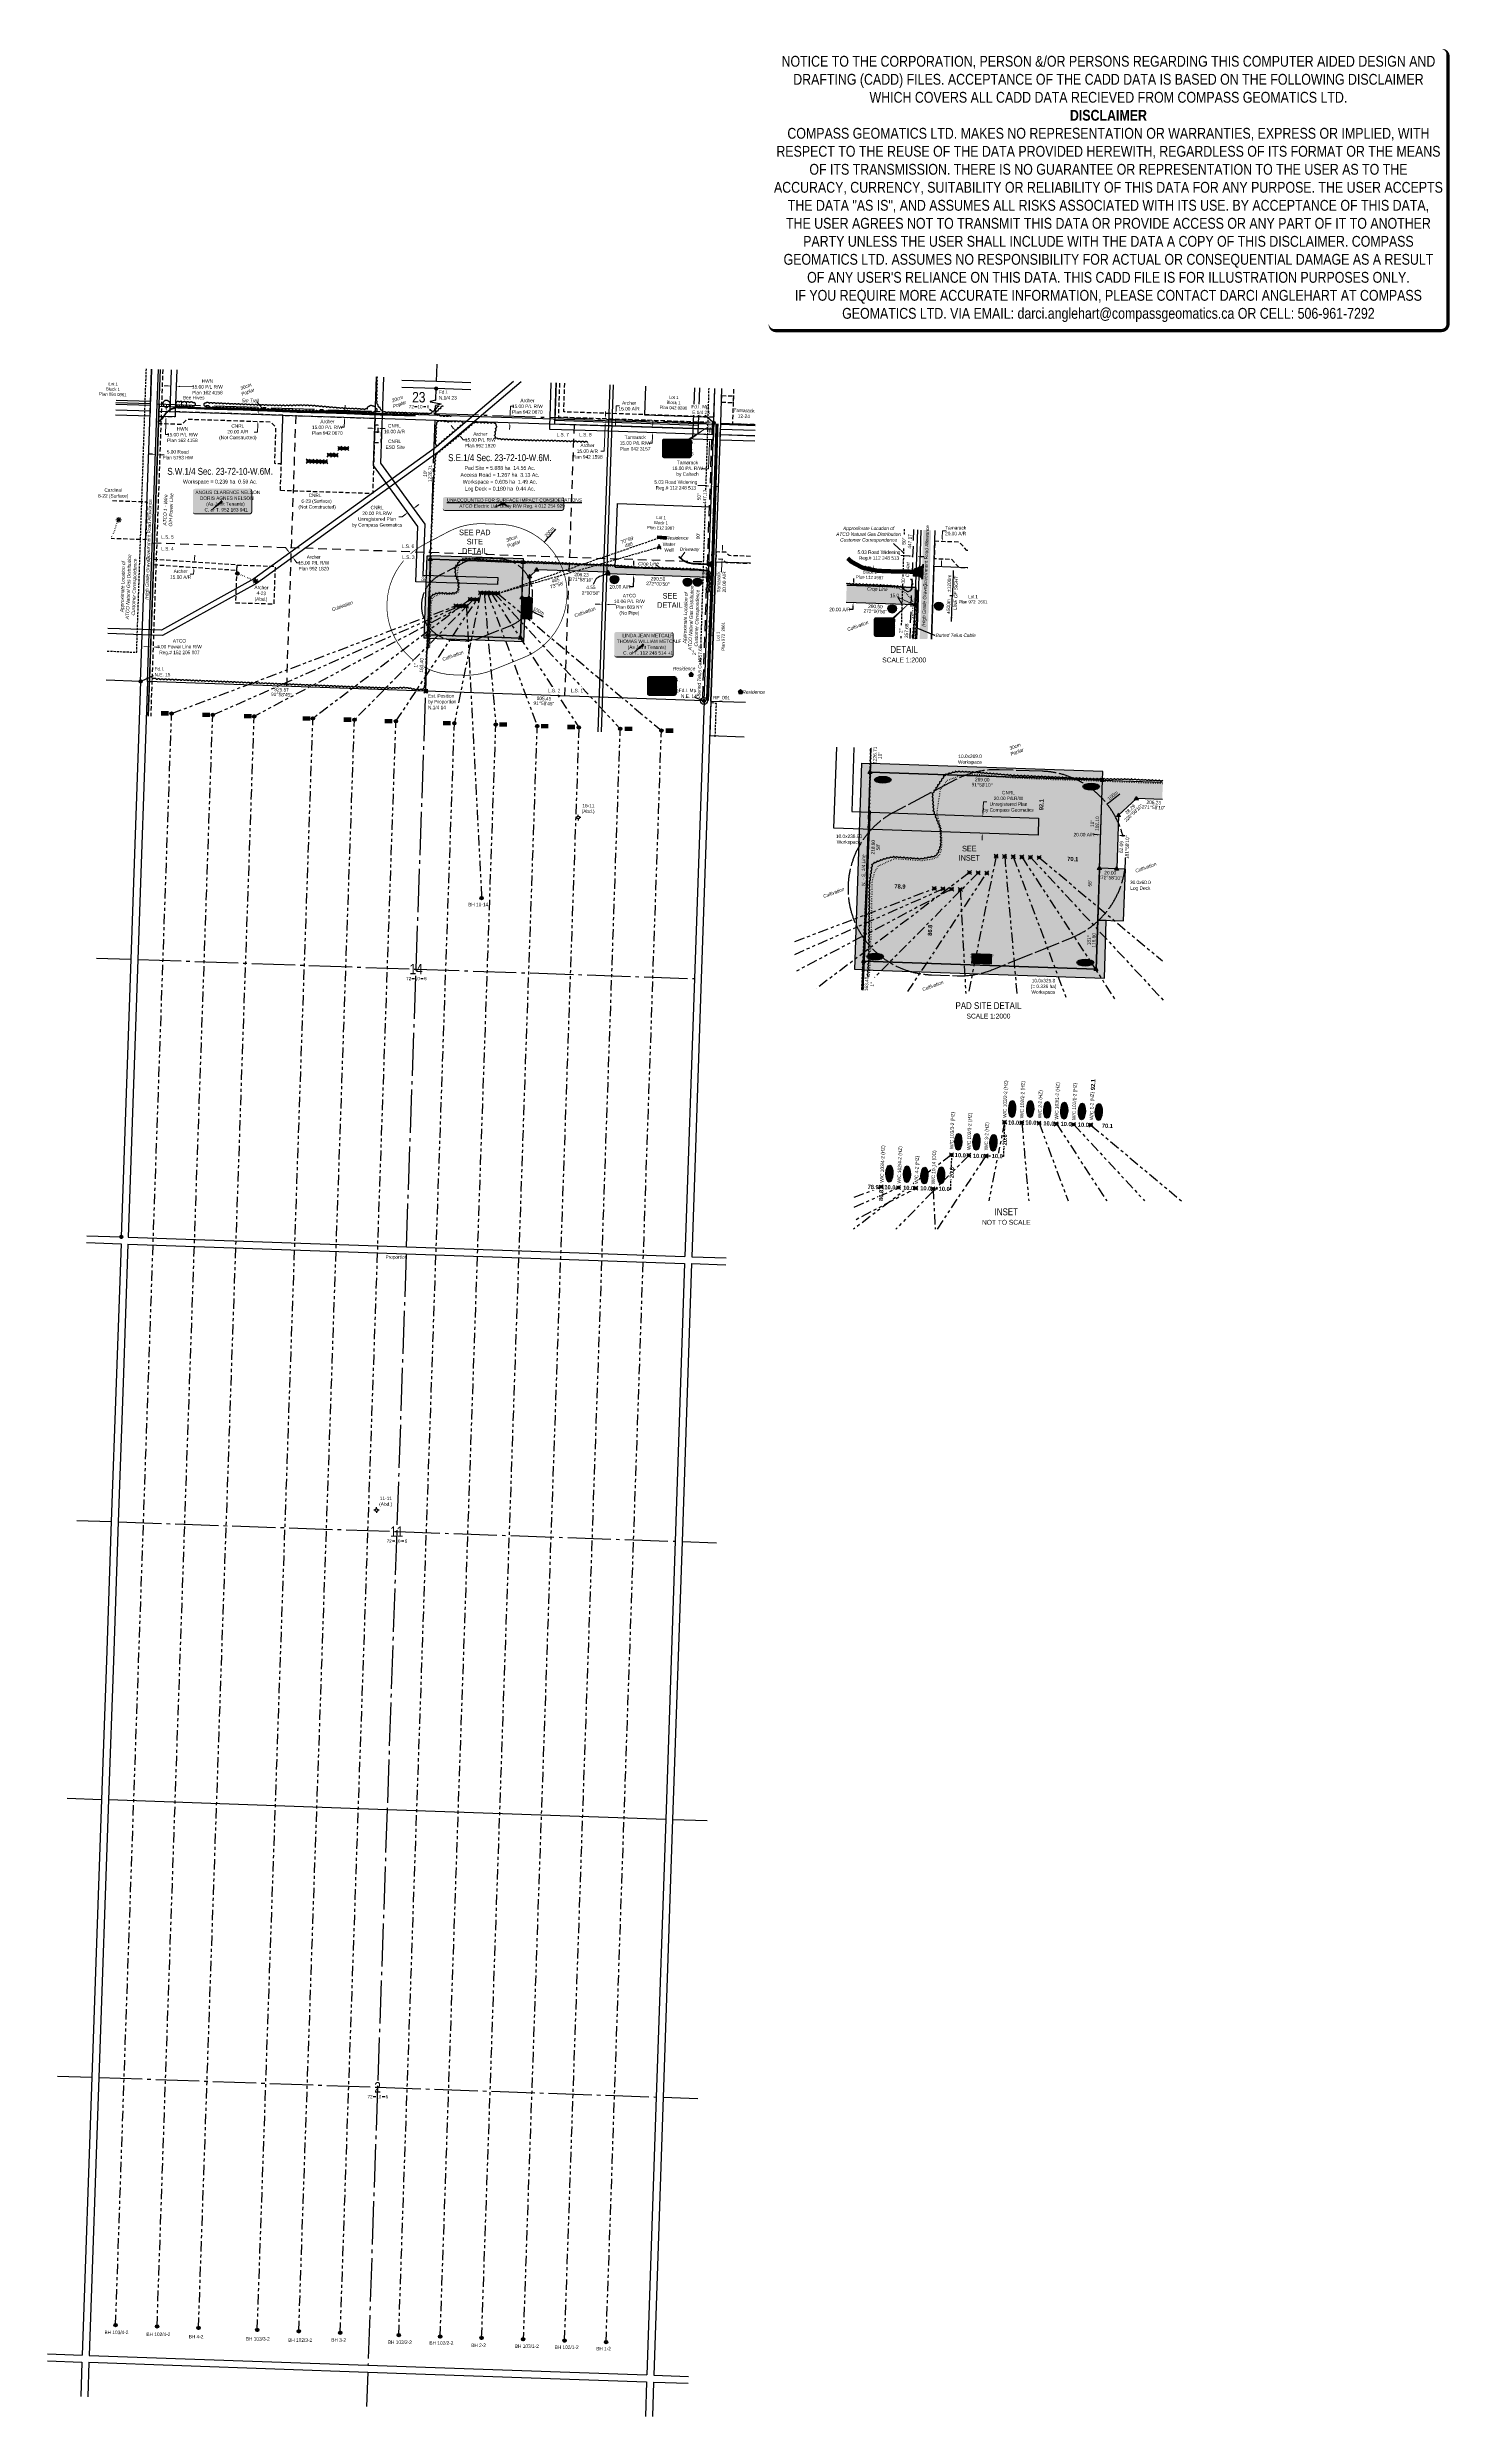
# Model space of a CAD drawing. Extents: x 344856 to 348912, y 6119551 to 6126406.
import ezdxf
from ezdxf.enums import TextEntityAlignment as Align

# ---------------------------------------------------------------- set-up
doc = ezdxf.new("R2010")
doc.units = 0
doc.header["$LTSCALE"] = 5
doc.header["$PDSIZE"] = 0.5
for name, pattern in [('0', [1, 1, 0]), ('DASHED2', [9.525, 6.35, -3.175]), ('foc-ACCESSROAD', [3.75, 2.5, -1.25]), ('foc-BUFFER', [16.75, 15, -1.75]), ('foc-DOT', [1, 0.2, -0.8]), ('foc-DRILLPATH', [14.75, 6, -1.75, 1.75, -1.75, 1.75, -1.75]), ('foc-FLOWLINE', [3.75, 2.5, -1.25]), ('foc-LSD', [8, 5, -3]), ('foc-QUARTERLINE', [33, 25, -3, 2, -3]), ('foc-TIELINE', [1.875, 1.25, -0.625]), ('foc-TOPO', [1, 0.2, -0.8]), ('UG_PIPE', [1.875, 1.25, -0.625])]:
    doc.linetypes.add(name, pattern=pattern)
doc.layers.get('Defpoints').update_dxf_attribs({"color": 9})
for name, color, linetype in [('10', 1, 'Continuous'), ('35', 37, 'Continuous'), ('9', 3, 'Continuous'), ('AS-DRILL', 8, 'foc-DOT'), ('AS-DRILL-T', 8, 'Continuous'), ('AS-FENCE', 48, 'foc-FENCE'), ('AS-OWNER', 7, 'Continuous'), ('AS-PIPE-UG', 44, 'UG_PIPE'), ('AS-PIPE-UG-T', 44, 'Continuous'), ('AS-POWER', 104, 'foc-POWER'), ('AS-RESIDENCE', 14, 'Continuous'), ('AS-ROADS', 254, 'Continuous'), ('AS-TELEPHONE-T', 224, 'Continuous'), ('AS-TELUS', 224, 'foc-TEL'), ('AUX-BUFFER', 7, 'foc-BUFFER'), ('C-AR', 13, 'foc-ACCESSROAD'), ('C-RW', 13, 'Continuous'), ('C-SYMBOL', 7, 'Continuous'), ('C-WS', 13, 'foc-ACCESSROAD'), ('C-WS-S', 8, 'Continuous'), ('CG-NOTES', 7, 'Continuous'), ('DETAIL-T', 7, 'Continuous'), ('F-AR', 190, 'foc-ACCESSROAD'), ('F-RW', 190, 'Continuous'), ('F-VCE', 190, 'foc-FLOWLINE'), ('F-WS', 190, 'foc-ACCESSROAD'), ('F-WS-S', 8, 'Continuous'), ('L-AREAREQUIRED', 7, 'Continuous'), ('L-AREAWORK', 5, 'Continuous'), ('L-BD', 7, 'Continuous'), ('L-DETAIL-T', 3, 'Continuous'), ('L-MON', 1, 'Continuous'), ('L-QSEC', 8, 'foc-QUARTERLINE'), ('L-ROAD-T', 7, 'Continuous'), ('L-SEC', 7, 'Continuous'), ('L-SECLBL', 7, 'Continuous'), ('L-SECQ', 8, 'foc-QUARTERLINE'), ('L-SECTION-LSD', 7, 'foc-LSD'), ('L-TITLEDB', 4, 'Continuous'), ('L-TITLEDB-T', 4, 'Continuous'), ('P-CROSSINGS', 250, 'Continuous'), ('P-ELEVATION', 7, 'Continuous'), ('P-PDRILLPATH', 12, 'foc-DRILLPATH'), ('P-PROPOSED', 10, 'Continuous'), ('P-PROPOSED-H', 21, 'Continuous'), ('P-TEMP-BLUE', 146, 'Continuous'), ('P-TEMP-BLUE-T', 146, 'Continuous'), ('P-TXT', 4, 'Continuous'), ('T-BUSH', 110, '0'), ('T-BUSH-T', 110, 'Continuous'), ('T-GENERAL', 48, 'foc-TOPO'), ('T-TIE', 201, 'foc-TIELINE')]:
    doc.layers.add(name, color=color, linetype=linetype)
for name, color, linetype, lineweight in [('AS-GENERAL', 48, 'Continuous', 18), ('C-AR-T', 13, 'Continuous', 9), ('C-RW-T', 13, 'Continuous', 9), ('C-WS-T', 13, 'Continuous', 9), ('F-AR-T', 190, 'Continuous', 9), ('F-RW-T', 190, 'Continuous', 9), ('F-WS-T', 190, 'Continuous', 9), ('T-TEXT', 48, 'Continuous', 18), ('T-TIE-T', 201, 'Continuous', 18)]:
    doc.layers.add(name, color=color, linetype=linetype, lineweight=lineweight)
doc.layers.add('DISCLAIMER', color=7, linetype='Continuous', plot=False)
doc.layers.add('P-TEMP-BLUE-H', color=7, linetype='Continuous', true_color=0x99e6ff)
doc.styles.add('100L', font='ARIALN.TTF', dxfattribs={"height": 11})
doc.styles.add('175L', font='ARIALN.TTF', dxfattribs={"height": 20})
doc.styles.add('80', font='ARIALN.TTF', dxfattribs={"height": 10})
doc.styles.add('80CG', font='ARIALN.TTF', dxfattribs={"height": 10})
doc.styles.add('80L', font='ARIALN.TTF', dxfattribs={"height": 10})
doc.styles.add('80LS', font='ARIALNI.TTF', dxfattribs={"height": 10})
doc.styles.add('BOLD', font='ARIALNB.TTF')
doc.styles.add('Crossing', font='ARIALN.TTF', dxfattribs={"height": 10})
doc.styles.add('foc-LtypeFont', font='ARIALN.TTF', dxfattribs={"height": 7.35})
doc.styles.add('SIMPLEX', font='ARIALN.TTF')
doc.linetypes.add('foc-FENCE', pattern='A,10,-1,["X",foc-LtypeFont,S=0.2,R=0,X=-0.625,Y=-0.75],-1.24', length=12.24)
doc.linetypes.add('foc-POWER', pattern='A,6,-1,["P",foc-LtypeFont,S=0.2,R=0,X=-0.625,Y=-0.75],-1.24,4', length=12.24)
doc.linetypes.add('foc-POWER-NOLINE', pattern='A,0,-4,["P",foc-LtypeFont,S=0.2,R=0,X=-0.625,Y=-0.75],-8.24', length=12.24)
doc.linetypes.add('foc-TEL', pattern='A,2,-1,["T",foc-LtypeFont,S=0.2,R=0,X=-0.425,Y=-0.75],-1.24,8', length=12.24)
doc.linetypes.add('foc-TEL-NOLINE', pattern='A,0,-2,["T",foc-LtypeFont,S=0.2,R=0,X=-0.425,Y=-0.75],-10.24', length=12.24)
doc.dimstyles.new('CG2011', dxfattribs={"dimscale": 5, "dimtxt": 9, "dimasz": 2, "dimexe": 0.2, "dimexo": 0.0625, "dimgap": 0.5, "dimtad": 0, "dimtih": 1, "dimtoh": 1, "dimzin": 0, "dimdsep": 46, "dimtxsty": '80CG', "dimcen": 0.1, "dimse1": 1, "dimse2": 1, "dimclrd": 256, "dimclrt": 256, "dimaunit": 1, "dimadec": 4, "dimazin": 0, "dimtfac": 0.06, "dimtofl": 0, "dimtmove": 0, "dimatfit": 1, "dimfxl": 0.2, "dimtolj": 1, "dimtzin": 0, "dimlwd": -1, "dimarcsym": 0})
doc.dimstyles.new('COMPASS', dxfattribs={"dimscale": 5, "dimtxt": 10, "dimasz": 2.5, "dimexe": 0.2, "dimexo": 0.0625, "dimgap": 0.5, "dimtad": 0, "dimtih": 1, "dimtoh": 1, "dimzin": 0, "dimdsep": 46, "dimtxsty": '80', "dimcen": 0.1, "dimse1": 1, "dimse2": 1, "dimclrd": 256, "dimclrt": 256, "dimaunit": 1, "dimadec": 4, "dimazin": 0, "dimtfac": 0.06, "dimtofl": 0, "dimtmove": 0, "dimatfit": 1, "dimfxl": 0.2, "dimtolj": 1, "dimtzin": 0, "dimlwd": -1, "dimarcsym": 0})
doc.dimstyles.new('Compass 5 000', dxfattribs={"dimscale": 5, "dimtxt": 9, "dimasz": 2, "dimexe": 0.2, "dimexo": 0.0625, "dimgap": 0.5, "dimtad": 0, "dimtih": 1, "dimtoh": 1, "dimzin": 0, "dimdsep": 46, "dimtxsty": '80CG', "dimcen": 0.1, "dimse1": 1, "dimse2": 1, "dimclrd": 256, "dimclrt": 256, "dimaunit": 1, "dimadec": 4, "dimazin": 0, "dimtfac": 0.06, "dimtofl": 0, "dimtmove": 0, "dimatfit": 1, "dimfxl": 0.2, "dimtolj": 1, "dimtzin": 0, "dimlwd": -1, "dimarcsym": 0})

# ---------------------------------------------------------------- blocks, each defined once
blk = doc.blocks.new('fdia')
at = {"color": 255, "const_width": 1}
blk.add_lwpolyline([(-0.5, 0, 1), (0.5, 0, 1)], format="xyb", close=True, dxfattribs=at)
blk = doc.blocks.new('Fdiaa')
blk.add_blockref('fdia', (0, 0))
blk = doc.blocks.new('fdib')
at = {"color": 1, "const_width": 1.6}
blk.add_lwpolyline([(-0.4, 0, 1), (0.4, 0, 1)], format="xyb", close=True, dxfattribs=at)
at = {"color": 1}
blk.add_circle((0, 0), 0.8, dxfattribs=at)
blk = doc.blocks.new('Fdibb')
blk.add_blockref('fdib', (0, 0))
blk = doc.blocks.new('fdicc')
for name in ['Fdibb', 'Fdiaa']:
    blk.add_blockref(name, (0, 0))
blk = doc.blocks.new('FDI')
blk.add_blockref('fdicc', (0, 0))
blk = doc.blocks.new('TRIA')
blk.add_hatch(color=255).paths.add_polyline_path([(0, 1.5), (-1.5, -0.9), (1.4, -0.9)])
blk = doc.blocks.new('TRIAA')
blk.add_blockref('TRIA', (0, 0))
blk = doc.blocks.new('TRIB')
at = {"color": 1}
blk.add_lwpolyline([(-1.1, -0.7), (0, 1.1), (1, -0.7)], close=True, dxfattribs=at)
blk = doc.blocks.new('TRIBB')
blk.add_blockref('TRIB', (0, 0))
blk = doc.blocks.new('TRICC')
for name in ['TRIAA', 'TRIBB']:
    blk.add_blockref(name, (0, 0))
blk = doc.blocks.new('plspike')
blk.add_blockref('TRICC', (0, 0))
blk = doc.blocks.new('WC')
at = {"layer": 'L-MON'}
h = blk.add_hatch(color=255, dxfattribs=at)
h.dxf.hatch_style = 1
edge = h.paths.add_edge_path()
edge.add_arc((0, 0), 0.9, 0, 360)
at = {"layer": 'L-MON', "color": 240, "flags": 128}
for points in [[(-0.6, 0.5), (-1.2, 1.1)], [(0.5, 0.6), (1.1, 1.2)], [(-1.2, -1.2), (-0.6, -0.6)], [(1.2, -1.2), (0.6, -0.6)]]:
    blk.add_lwpolyline(points, dxfattribs=at)
at = {"layer": 'L-MON', "color": 240}
for radius in [0.8, 0.373]:
    blk.add_circle((0, 0), radius, dxfattribs=at)
blk = doc.blocks.new('*D424')
at = {"layer": 'Defpoints', "color": 0, "transparency": 16777216}
for p in [(346475, 6125203.7), (346485, 6125203.3), (346470.6, 6124794.7)]:
    blk.add_point(p, dxfattribs=at)
at = {"layer": 'F-RW-T', "transparency": 16777216}
for p, q in [((346450.5, 6124795.4), (346440.5, 6124795.8)), ((346480.5, 6124794.4), (346500.4, 6124793.7))]:
    blk.add_line(p, q, dxfattribs=at)
for points in [[(346450.6, 6124797.1), (346450.5, 6124793.7), (346460.5, 6124795.1)], [(346480.6, 6124796), (346480.5, 6124792.7), (346470.6, 6124794.7)]]:
    blk.add_solid(points, dxfattribs=at)
at = {"layer": 'F-RW-T', "transparency": 16777216, "insert": (346539.5, 6124793.7), "char_height": 10, "attachment_point": 5, "style": '80CG'}
blk.add_mtext('\\A1;ATCO\\P10.06 P/L R/W\\PPlan 603 NY\\P(No Pipe)', dxfattribs=at)
blk = doc.blocks.new('*D425')
at = {"layer": 'Defpoints', "color": 0, "transparency": 16777216}
for p in [(346569.8, 6125308.6), (346569.3, 6125293.6), (346606.3, 6125292.4)]:
    blk.add_point(p, dxfattribs=at)
at = {"layer": 'F-RW-T', "transparency": 16777216}
for p, q in [((346607.1, 6125317.4), (346607.4, 6125327.4)), ((346605.3, 6125261.4), (346595.3, 6125261.4)), ((346605.9, 6125282.4), (346605.3, 6125261.4))]:
    blk.add_line(p, q, dxfattribs=at)
for points in [[(346605.4, 6125317.5), (346608.8, 6125317.3), (346606.8, 6125307.4)], [(346604.3, 6125282.5), (346607.6, 6125282.4), (346606.3, 6125292.4)]]:
    blk.add_solid(points, dxfattribs=at)
at = {"layer": 'F-RW-T', "transparency": 16777216, "insert": (346556.2, 6125261.4), "char_height": 10, "attachment_point": 5, "style": '80CG'}
blk.add_mtext('\\A1;Tamarack\\P15.00 P/L R/W\\PPlan 042 3157', dxfattribs=at)
blk = doc.blocks.new('res_occ')
for points in [[(0.1, 0.9), (-1.3, -0.4), (1.5, -0.4)], [(-0.9, -1.4), (1.1, -1.4), (1.1, -0.4), (-0.9, -0.4)]]:
    blk.add_hatch(color=14).paths.add_polyline_path(points)
at = {"color": 14}
for points in [[(0.1, 0.9), (-1.3, -0.4), (1.5, -0.4)], [(-0.9, -1.4), (1.1, -1.4), (1.1, -0.4), (-0.9, -0.4)]]:
    blk.add_lwpolyline(points, close=True, dxfattribs=at)
blk = doc.blocks.new('*D426')
at = {"layer": 'Defpoints', "color": 0, "transparency": 16777216}
for p in [(346772.4, 6125137.2), (346763.8, 6124893.1), (346768.8, 6124892.9)]:
    blk.add_point(p, dxfattribs=at)
at = {"layer": 'L-TITLEDB-T', "transparency": 16777216}
for p, q in [((346762.4, 6125137.5), (346727.8, 6125138.7)), ((346787.4, 6125136.6), (346797.4, 6125136.3))]:
    blk.add_line(p, q, dxfattribs=at)
for points in [[(346762.5, 6125139.2), (346762.3, 6125135.8), (346772.4, 6125137.2)], [(346787.5, 6125138.3), (346787.4, 6125135), (346777.4, 6125137)]]:
    blk.add_solid(points, dxfattribs=at)
at = {"layer": 'L-TITLEDB-T', "transparency": 16777216, "insert": (346674, 6125138.7), "char_height": 10, "attachment_point": 5, "style": '80CG', "bg_fill": 3, "box_fill_scale": 1.1, "bg_fill_color": 256, "bg_fill_true_color": 13158600, "bg_fill_transparency": 0}
blk.add_mtext('\\A1;5.03 Road Widening\\PReg.# 112 248 513', dxfattribs=at)
blk = doc.blocks.new('*D427')
at = {"layer": 'Defpoints', "color": 0, "transparency": 16777216}
for p in [(346150.7, 6125322.1), (346151.2, 6125337.1), (346193.7, 6125320.7)]:
    blk.add_point(p, dxfattribs=at)
at = {"layer": 'F-RW-T', "transparency": 16777216}
for p, q in [((346193.4, 6125310.7), (346193, 6125300.7)), ((346194.5, 6125345.7), (346195.3, 6125368)), ((346195.3, 6125368), (346205.3, 6125368))]:
    blk.add_line(p, q, dxfattribs=at)
for points in [[(346191.7, 6125310.8), (346195, 6125310.7), (346193.7, 6125320.7)], [(346192.9, 6125345.8), (346196.2, 6125345.7), (346194.2, 6125335.7)]]:
    blk.add_solid(points, dxfattribs=at)
at = {"layer": 'F-RW-T', "transparency": 16777216, "insert": (346244.3, 6125368), "char_height": 10, "attachment_point": 5, "style": '80CG'}
blk.add_mtext('\\A1;Archer\\P15.00 P/L R/W\\PPlan 942 0670 ', dxfattribs=at)
blk = doc.blocks.new('*D428')
at = {"layer": 'Defpoints', "color": 0, "transparency": 16777216}
for p in [(346388.6, 6125325.3), (346388.9, 6125335.3), (346469.6, 6125322.5)]:
    blk.add_point(p, dxfattribs=at)
at = {"layer": 'F-RW-T', "transparency": 16777216}
for p, q in [((346469.2, 6125312.5), (346466.7, 6125238.1)), ((346470.3, 6125342.5), (346470.6, 6125352.5)), ((346466.7, 6125238.1), (346456.7, 6125238.1))]:
    blk.add_line(p, q, dxfattribs=at)
for points in [[(346467.6, 6125312.5), (346470.9, 6125312.4), (346469.6, 6125322.5)], [(346468.6, 6125342.5), (346471.9, 6125342.4), (346469.9, 6125332.5)]]:
    blk.add_solid(points, dxfattribs=at)
at = {"layer": 'F-RW-T', "transparency": 16777216, "insert": (346417.9, 6125238.1), "char_height": 10, "attachment_point": 5, "style": '80CG'}
blk.add_mtext('\\A1;Archer\\P15.00 A/R\\PPlan 942 1598', dxfattribs=at)
blk = doc.blocks.new('*D429')
at = {"layer": 'Defpoints', "color": 0, "transparency": 16777216}
for p in [(346391.7, 6125335.2), (346392.2, 6125350.2), (346500, 6125331.4)]:
    blk.add_point(p, dxfattribs=at)
at = {"layer": 'F-AR-T', "transparency": 16777216}
for p, q in [((346499.6, 6125321.4), (346499.3, 6125311.5)), ((346500.8, 6125356.4), (346501.3, 6125369.1)), ((346501.3, 6125369.1), (346511.3, 6125369.1))]:
    blk.add_line(p, q, dxfattribs=at)
for points in [[(346498, 6125321.5), (346501.3, 6125321.4), (346500, 6125331.4)], [(346499.2, 6125356.5), (346502.5, 6125356.4), (346500.5, 6125346.4)]]:
    blk.add_solid(points, dxfattribs=at)
at = {"layer": 'F-AR-T', "transparency": 16777216, "insert": (346538.5, 6125369.1), "char_height": 10, "attachment_point": 5, "style": '80CG'}
blk.add_mtext('\\A1;Archer\\P15.00 A/R', dxfattribs=at)
blk = doc.blocks.new('*U423')
h = blk.add_hatch(color=59)
edge = h.paths.add_edge_path()
edge.add_line((-79, -37), (79, -37))
edge.add_arc((79, -31), 6, 270, 360)
edge.add_line((85, -31), (85, 29.5))
edge.add_arc((79, 29.5), 6, 0, 90)
edge.add_line((79, 35.5), (-79, 35.5))
edge.add_arc((-79, 29.5), 6, 90, 180)
edge.add_line((-85, 29.5), (-85, -31))
edge.add_arc((-79, -31), 6, 180, 270)
at = {"color": 1, "flags": 128}
blk.add_lwpolyline([(-79, -37, 3, 3, 0), (79, -37, 3, 3, 0.414214), (85, -31, 3, 3, 0), (85, 29.5, 3, 0, 0.414214), (79, 35.5, 0, 0, 0), (-79, 35.5, 0, 0, 0.414214), (-85, 29.5, 0, 0, 0), (-85, -31, 0, 3, 0.414214)], format="xyseb", close=True, dxfattribs=at)
blk.add_lwpolyline([(-38, -31.3, 0, 7.5, 0), (0, 0, 0, 0, 0)], format="xyseb", dxfattribs=at)
at = {"color": 1, "style": '80'}
blk.add_attdef('ENTER_TEXT_001', (-36, -5), '', height=10, dxfattribs=at)
blk = doc.blocks.new('*U430')
h = blk.add_hatch(color=255)
edge = h.paths.add_edge_path()
edge.add_line((-169, -20), (169, -20))
edge.add_arc((169, -14), 6, 270, 360)
edge.add_line((175, -14), (175, 12.5))
edge.add_arc((169, 12.5), 6, 0, 90)
edge.add_line((169, 18.5), (-169, 18.5))
edge.add_arc((-169, 12.5), 6, 90, 180)
edge.add_line((-175, 12.5), (-175, -14))
edge.add_arc((-169, -14), 6, 180, 270)
at = {"color": 1, "flags": 128}
blk.add_lwpolyline([(-169, -20, 3, 3, 0), (169, -20, 3, 3, 0.414214), (175, -14, 3, 3, 0), (175, 12.5, 3, 0, 0.414214), (169, 18.5, 0, 0, 0), (-169, 18.5, 0, 0, 0.414214), (-175, 12.5, 0, 0, 0), (-175, -14, 0, 3, 0.414214)], format="xyseb", close=True, dxfattribs=at)
for points in [[(-29.2, -12.7, 0, 7.5, 0), (0, 0, 0, 0, 0)], [(18.4, -11.6, 0, 7.5, 0), (0, 0, 0, 0, 0)]]:
    blk.add_lwpolyline(points, format="xyseb", dxfattribs=at)
at = {"color": 1, "style": '80'}
blk.add_attdef('ENTER_TEXT_001', (-26.8, -4.9), '', height=10, dxfattribs=at)
blk = doc.blocks.new('WAT')
h = blk.add_hatch(color=255)
h.dxf.hatch_style = 1
edge = h.paths.add_edge_path()
edge.add_arc((0, 0), 0.9, 0, 360)
at = {"color": 170}
for p, q in [((0, 0.8), (0, 1.6)), ((-0.6, -0.6), (-1.2, -1.2)), ((0.6, -0.6), (1.2, -1.2))]:
    blk.add_line(p, q, dxfattribs=at)
blk.add_circle((0, 0), 0.8, dxfattribs=at)
blk = doc.blocks.new('L-SECLBL')
at = {"layer": '9', "color": 7}
for p, q in [((-5.1, -27.8), (-12.3, -27.8)), ((20.7, -27.8), (13.5, -27.8))]:
    blk.add_line(p, q, dxfattribs=at)
at = {"layer": '10', "color": 2, "style": 'SIMPLEX'}
blk.add_attdef('SEC', text='', height=30, dxfattribs=at).set_placement((0, 0), align=Align.MIDDLE)
at = {"layer": '10', "color": 5, "style": '80L'}
blk.add_attdef('TWP', text='', height=9.5, dxfattribs=at).set_placement((-14.4, -27.4), align=Align.MIDDLE_RIGHT)
blk.add_attdef('RGE', text='', height=9.5, dxfattribs=at).set_placement((3.6, -27.4), align=Align.MIDDLE_CENTER)
blk.add_attdef('MER', text='', height=9.5, dxfattribs=at).set_placement((23.2, -27.4), align=Align.MIDDLE_LEFT)
blk = doc.blocks.new('*D432')
at = {"layer": 'Defpoints', "color": 0, "transparency": 16777216}
for p in [(346020.3, 6125283.7), (346030, 6125272.3), (346046.1, 6125285.9)]:
    blk.add_point(p, dxfattribs=at)
at = {"layer": 'F-RW-T', "transparency": 16777216}
for p, q in [((346030, 6125305), (346023.5, 6125312.6)), ((346052.6, 6125278.3), (346059, 6125270.7)), ((346059, 6125270.7), (346069, 6125270.7))]:
    blk.add_line(p, q, dxfattribs=at)
for points in [[(346031.2, 6125306.1), (346028.7, 6125303.9), (346036.4, 6125297.4)], [(346053.8, 6125279.4), (346051.3, 6125277.2), (346046.1, 6125285.9)]]:
    blk.add_solid(points, dxfattribs=at)
at = {"layer": 'F-RW-T', "transparency": 16777216, "insert": (346108.1, 6125270.7), "char_height": 10, "attachment_point": 5, "style": '80CG'}
blk.add_mtext('\\A1;Archer\\P15.00 P/L R/W\\PPlan 992 1820', dxfattribs=at)
blk = doc.blocks.new('*D439')
at = {"layer": 'Defpoints', "color": 0, "transparency": 16777216}
for p in [(345511.9, 6124910.8), (345520.7, 6124898.7), (345565.6, 6124931.1)]:
    blk.add_point(p, dxfattribs=at)
at = {"layer": 'F-RW-T', "transparency": 16777216}
for p, q in [((345550.9, 6124951.3), (345545.1, 6124959.4)), ((345571.4, 6124923), (345577.3, 6124914.9)), ((345577.3, 6124914.9), (345587.3, 6124914.9))]:
    blk.add_line(p, q, dxfattribs=at)
for points in [[(345552.3, 6124952.3), (345549.6, 6124950.4), (345556.8, 6124943.2)], [(345572.8, 6124923.9), (345570.1, 6124922), (345565.6, 6124931.1)]]:
    blk.add_solid(points, dxfattribs=at)
at = {"layer": 'F-RW-T', "transparency": 16777216, "insert": (345626.4, 6124914.9), "char_height": 10, "attachment_point": 5, "style": '80CG'}
blk.add_mtext('\\A1;Archer\\P15.00 P/L R/W\\PPlan 992 1820', dxfattribs=at)
blk = doc.blocks.new('*D440')
at = {"layer": 'Defpoints', "color": 0, "transparency": 16777216}
for p in [(345556.6, 6125341.1), (345557.1, 6125356.1), (345715.7, 6125335.9)]:
    blk.add_point(p, dxfattribs=at)
at = {"layer": 'F-RW-T', "transparency": 16777216}
for p, q in [((345714.8, 6125307.2), (345704.8, 6125307.2)), ((345715.4, 6125325.9), (345714.8, 6125307.2)), ((345716.6, 6125360.9), (345716.9, 6125370.9))]:
    blk.add_line(p, q, dxfattribs=at)
for points in [[(345713.7, 6125325.9), (345717.1, 6125325.8), (345715.7, 6125335.9)], [(345714.9, 6125360.9), (345718.2, 6125360.8), (345716.2, 6125350.9)]]:
    blk.add_solid(points, dxfattribs=at)
at = {"layer": 'F-RW-T', "transparency": 16777216, "insert": (345665.7, 6125307.2), "char_height": 10, "attachment_point": 5, "style": '80CG'}
blk.add_mtext('\\A1;Archer\\P15.00 P/L R/W\\PPlan 942 0670 ', dxfattribs=at)
blk = doc.blocks.new('*D441')
at = {"layer": 'Defpoints', "color": 0, "transparency": 16777216}
for p in [(345256.8, 6124903.5), (345257.8, 6124918.5), (345279.8, 6124902)]:
    blk.add_point(p, dxfattribs=at)
at = {"layer": 'F-RW-T', "transparency": 16777216}
for p, q in [((345281.5, 6124926.9), (345282.2, 6124936.9)), ((345278.5, 6124882), (345268.5, 6124882)), ((345279.2, 6124892), (345278.5, 6124882))]:
    blk.add_line(p, q, dxfattribs=at)
for points in [[(345277.5, 6124892.1), (345280.8, 6124891.9), (345279.8, 6124902)], [(345279.9, 6124927), (345283.2, 6124926.8), (345280.8, 6124916.9)]]:
    blk.add_solid(points, dxfattribs=at)
at = {"layer": 'F-RW-T', "transparency": 16777216, "insert": (345241.2, 6124882), "char_height": 10, "attachment_point": 5, "style": '80CG'}
blk.add_mtext('\\A1;Archer\\P15.00 A/R', dxfattribs=at)
blk = doc.blocks.new('*D442')
at = {"layer": 'Defpoints', "color": 0, "transparency": 16777216}
for p in [(345172.5, 6125183.9), (345179.5, 6125183.7), (345161.5, 6124671.5)]:
    blk.add_point(p, dxfattribs=at)
at = {"layer": 'F-RW-T', "transparency": 16777216}
for p, q in [((345144.5, 6124672.1), (345134.5, 6124672.5)), ((345171.5, 6124671.1), (345181.5, 6124670.8))]:
    blk.add_line(p, q, dxfattribs=at)
for points in [[(345144.5, 6124673.8), (345144.4, 6124670.4), (345154.5, 6124671.7)], [(345171.5, 6124672.8), (345171.4, 6124669.5), (345161.5, 6124671.5)]]:
    blk.add_solid(points, dxfattribs=at)
at = {"layer": 'F-RW-T', "transparency": 16777216, "insert": (345237.8, 6124670.8), "char_height": 10, "attachment_point": 5, "style": '80CG'}
blk.add_mtext('\\A1;ATCO\\P7.00 Power Line R/W\\PReg.# 152 205 007', dxfattribs=at)
blk = doc.blocks.new('GAS')
h = blk.add_hatch(color=255)
h.dxf.hatch_style = 1
edge = h.paths.add_edge_path()
edge.add_arc((0, 0), 0.9, 0, 360)
for p, q in [((-0.8, 0), (-1.6, 0)), ((-0.6, 0.6), (-1.1, 1.1)), ((0, 0.8), (0, 1.6)), ((0.6, 0.6), (1.1, 1.1)), ((1.6, 0), (0.8, 0)), ((-0.6, -0.6), (-1.1, -1.1)), ((0, -0.8), (0, -1.6)), ((1.1, -1.1), (0.6, -0.6))]:
    blk.add_line(p, q)
blk.add_circle((0, 0), 0.8)
blk = doc.blocks.new('WC2')
at = {"layer": 'C-WS-S'}
h = blk.add_hatch(color=255, dxfattribs=at)
h.dxf.hatch_style = 1
edge = h.paths.add_edge_path()
edge.add_arc((0, 0), 0.9, 0, 360)
at = {"layer": 'C-WS-S', "color": 13, "flags": 128}
for points in [[(-0.6, 0.5), (-1.2, 1.1)], [(0.5, 0.6), (1.1, 1.2)], [(-1.2, -1.2), (-0.6, -0.6)], [(1.2, -1.2), (0.6, -0.6)]]:
    blk.add_lwpolyline(points, dxfattribs=at)
at = {"layer": 'C-WS-S', "color": 13}
for radius in [0.8, 0.373]:
    blk.add_circle((0, 0), radius, dxfattribs=at)
blk = doc.blocks.new('*D435')
at = {"layer": 'C-AR-T', "transparency": 16777216}
for p, q in [((345464.5, 6125314.2), (345463.8, 6125292.9)), ((345465.8, 6125354.2), (345466.1, 6125364.2)), ((345463.8, 6125292.9), (345453.8, 6125292.9))]:
    blk.add_line(p, q, dxfattribs=at)
for points in [[(345462.9, 6125314.3), (345466.2, 6125314.2), (345464.8, 6125324.2)], [(345464.1, 6125354.2), (345467.5, 6125354.1), (345465.5, 6125344.2)]]:
    blk.add_solid(points, dxfattribs=at)
at = {"layer": 'Defpoints', "color": 0, "transparency": 16777216}
for p in [(345399, 6125326.4), (345399.7, 6125346.3), (345465.5, 6125344.2)]:
    blk.add_point(p, dxfattribs=at)
at = {"layer": 'C-AR-T', "transparency": 16777216, "insert": (345406.8, 6125292.9), "char_height": 10, "attachment_point": 5, "style": '80CG'}
blk.add_mtext('\\A1;CNRL\\P20.00 A/R\\P(Not Constructed)', dxfattribs=at)
blk = doc.blocks.new('*U434')
h = blk.add_hatch(color=59)
edge = h.paths.add_edge_path()
edge.add_line((-79, -37), (79, -37))
edge.add_arc((79, -31), 6, 270, 360)
edge.add_line((85, -31), (85, 29.5))
edge.add_arc((79, 29.5), 6, 0, 90)
edge.add_line((79, 35.5), (-79, 35.5))
edge.add_arc((-79, 29.5), 6, 90, 180)
edge.add_line((-85, 29.5), (-85, -31))
edge.add_arc((-79, -31), 6, 180, 270)
at = {"color": 1, "flags": 128}
blk.add_lwpolyline([(-79, -37, 3, 3, 0), (79, -37, 3, 3, 0.414214), (85, -31, 3, 3, 0), (85, 29.5, 3, 0, 0.414214), (79, 35.5, 0, 0, 0), (-79, 35.5, 0, 0, 0.414214), (-85, 29.5, 0, 0, 0), (-85, -31, 0, 3, 0.414214)], format="xyseb", close=True, dxfattribs=at)
blk.add_lwpolyline([(-38, -31.3, 0, 7.5, 0), (0, 0, 0, 0, 0)], format="xyseb", dxfattribs=at)
at = {"color": 1, "style": '80'}
blk.add_attdef('ENTER_TEXT_001', (-36, -5), '', height=10, dxfattribs=at)
blk = doc.blocks.new('*D436')
at = {"layer": 'Defpoints', "color": 0, "transparency": 16777216}
for p in [(345217.7, 6125544.6), (345232.7, 6125544.1), (345228.5, 6125426)]:
    blk.add_point(p, dxfattribs=at)
at = {"layer": 'F-RW-T', "transparency": 16777216}
for p, q in [((345203.6, 6125426.8), (345193.6, 6125427.2)), ((345238.5, 6125425.6), (345279.7, 6125424.2))]:
    blk.add_line(p, q, dxfattribs=at)
for points in [[(345203.6, 6125428.5), (345203.5, 6125425.2), (345213.5, 6125426.5)], [(345238.6, 6125427.3), (345238.5, 6125423.9), (345228.5, 6125426)]]:
    blk.add_solid(points, dxfattribs=at)
at = {"layer": 'F-RW-T', "transparency": 16777216, "insert": (345318.7, 6125424.2), "char_height": 10, "attachment_point": 5, "style": '80CG'}
blk.add_mtext('\\A1;HWN\\P15.00 P/L R/W\\PPlan 162 4158', dxfattribs=at)
blk = doc.blocks.new('*D437')
at = {"layer": 'Defpoints', "color": 0, "transparency": 16777216}
for p in [(345185.1, 6125338.3), (345185.6, 6125353.2), (345198.9, 6125337.8)]:
    blk.add_point(p, dxfattribs=at)
at = {"layer": 'F-RW-T', "transparency": 16777216}
for p, q in [((345197.2, 6125285.9), (345198.2, 6125317.8)), ((345198.5, 6125327.8), (345198.2, 6125317.8)), ((345199.7, 6125362.8), (345200, 6125372.8)), ((345207.2, 6125285.9), (345197.2, 6125285.9))]:
    blk.add_line(p, q, dxfattribs=at)
for points in [[(345196.9, 6125327.9), (345200.2, 6125327.8), (345198.9, 6125337.8)], [(345198, 6125362.8), (345201.3, 6125362.7), (345199.3, 6125352.8)]]:
    blk.add_solid(points, dxfattribs=at)
at = {"layer": 'F-RW-T', "transparency": 16777216, "insert": (345246.3, 6125285.9), "char_height": 10, "attachment_point": 5, "style": '80CG'}
blk.add_mtext('\\A1;HWN\\P15.00 P/L R/W\\PPlan 162 4158', dxfattribs=at)
blk = doc.blocks.new('*D438')
at = {"layer": 'Defpoints', "color": 0, "transparency": 16777216}
for p in [(345169.1, 6125228.7), (345164.5, 6125096.3), (345169.5, 6125096.1)]:
    blk.add_point(p, dxfattribs=at)
at = {"layer": 'L-TITLEDB-T', "transparency": 16777216}
for p, q in [((345159.1, 6125229), (345149.1, 6125229.4)), ((345184.1, 6125228.2), (345194.1, 6125227.8))]:
    blk.add_line(p, q, dxfattribs=at)
for points in [[(345159.2, 6125230.7), (345159.1, 6125227.4), (345169.1, 6125228.7)], [(345184.1, 6125229.8), (345184, 6125226.5), (345174.1, 6125228.5)]]:
    blk.add_solid(points, dxfattribs=at)
at = {"layer": 'L-TITLEDB-T', "transparency": 16777216, "insert": (345233, 6125227.8), "char_height": 10, "attachment_point": 5, "style": '80CG'}
blk.add_mtext('\\A1;5.00 Road\\PPlan 5793 HW', dxfattribs=at)
blk = doc.blocks.new('*D443')
at = {"layer": 'C-RW-T', "transparency": 16777216}
for p, q in [((345882.2, 6125048.4), (345872.2, 6125048.4)), ((345890.3, 6125054.3), (345882.2, 6125048.4)), ((345922.7, 6125077.7), (345930.8, 6125083.5))]:
    blk.add_line(p, q, dxfattribs=at)
for points in [[(345889.3, 6125055.6), (345891.2, 6125052.9), (345898.4, 6125060.1)], [(345921.7, 6125079), (345923.7, 6125076.3), (345914.6, 6125071.8)]]:
    blk.add_solid(points, dxfattribs=at)
at = {"layer": 'Defpoints', "color": 0, "transparency": 16777216}
for p in [(345894.2, 6125065.9), (345910.4, 6125077.6), (345914.6, 6125071.8)]:
    blk.add_point(p, dxfattribs=at)
at = {"layer": 'C-RW-T', "transparency": 16777216, "insert": (345809.4, 6125048.4), "char_height": 10, "attachment_point": 5, "style": '80CG'}
blk.add_mtext('\\A1;CNRL\\P20.00 P/LR/W^JUnregistered Plan\\Pby Compass Geomatics', dxfattribs=at)
blk = doc.blocks.new('*D444')
at = {"layer": 'Defpoints', "color": 0, "transparency": 16777216}
for p in [(346531.1, 6124901.3), (346530.4, 6124881.3), (346551.3, 6124880.5)]:
    blk.add_point(p, dxfattribs=at)
at = {"layer": 'P-TXT', "transparency": 16777216}
for p, q in [((346552.4, 6124910.5), (346552.7, 6124920.5)), ((346550.1, 6124845.6), (346540.1, 6124845.6)), ((346551, 6124870.5), (346550.1, 6124845.6))]:
    blk.add_line(p, q, dxfattribs=at)
for points in [[(346550.7, 6124910.6), (346554, 6124910.5), (346552, 6124900.5)], [(346549.3, 6124870.6), (346552.6, 6124870.5), (346551.3, 6124880.5)]]:
    blk.add_solid(points, dxfattribs=at)
at = {"layer": 'P-TXT', "transparency": 16777216, "insert": (346512.3, 6124845.6), "char_height": 10, "attachment_point": 5, "style": '80CG'}
blk.add_mtext('\\A1;20.00 A/R', dxfattribs=at)
blk = doc.blocks.new('plbh')
at = {"layer": 'L-MON'}
h = blk.add_hatch(color=255, dxfattribs=at)
h.dxf.hatch_style = 1
edge = h.paths.add_edge_path()
edge.add_arc((0, 0), 1.16, 0, 360)
h = blk.add_hatch(color=256, dxfattribs=at)
h.dxf.hatch_style = 1
h.paths.add_polyline_path([(-0.96, 0, 1), (0.96, 0, 1)])
h.paths.add_polyline_path([(0.91, 0, -1), (-0.91, 0, -1)], flags=16)
h.paths.add_polyline_path([(0.45, 0, -1), (-0.45, 0, -1)], flags=0)
h = blk.add_hatch(color=256, dxfattribs=at)
h.dxf.hatch_style = 1
h.paths.add_polyline_path([(-0.45, 0, 1), (0.45, 0, 1)])
h.paths.add_polyline_path([(0.4, 0, -1), (-0.4, 0, -1)], flags=16)
at = {"layer": 'L-MON', "color": 240}
for radius in [0.96, 0.91, 0.45, 0.4]:
    blk.add_circle((0, 0), radius, dxfattribs=at)
blk = doc.blocks.new('GABD')
for p, q in [((-0.8, 0), (-1.6, 0)), ((0, 0.8), (0, 1.6)), ((1.6, 0), (0.8, 0)), ((0, -0.8), (0, -1.6))]:
    blk.add_line(p, q)
blk.add_circle((0, 0), 0.8)
blk = doc.blocks.new('BH-Existing')
at = {"layer": 'AS-DRILL-T'}
h = blk.add_hatch(color=256, dxfattribs=at)
h.dxf.hatch_style = 1
edge = h.paths.add_edge_path()
edge.add_arc((0, 0), 0.5, 0, 360)
blk.add_circle((0, 0), 0.5, dxfattribs=at)
blk = doc.blocks.new('ICP_text')
at = {"color": 14, "insert": (-10.8, -0.5), "char_height": 10, "attachment_point": 5, "style": '80L', "bg_fill": 1, "box_fill_scale": 1.15, "bg_fill_color": 255, "bg_fill_transparency": 0}
blk.add_mtext_dynamic_manual_height_columns('ICP', width=19.07, gutter_width=47.5, heights=[0], dxfattribs=at)
blk = doc.blocks.new('xing2')
h = blk.add_hatch(color=50)
h.dxf.hatch_style = 1
edge = h.paths.add_edge_path()
edge.add_ellipse((0, 0), major_axis=(-12.5, 0), ratio=0.816297, start_angle=0, end_angle=360)
h = blk.add_hatch(color=250)
h.dxf.hatch_style = 1
edge = h.paths.add_edge_path()
edge.add_ellipse((0, -2), major_axis=(-12.5, 0), ratio=0.816297, start_angle=0, end_angle=180)
edge.add_line((12.5, -2), (12.5, 0))
edge.add_ellipse((0, 0), major_axis=(-12.5, 0), ratio=0.816297, start_angle=0, end_angle=180, ccw=False)
edge.add_line((-12.5, 0), (-12.5, -2))
at = {"color": 250}
blk.add_ellipse((0, 0), major_axis=(-12.5, 0), ratio=0.816297, dxfattribs=at)
blk.add_ellipse((0, -2), major_axis=(-12.5, 0), ratio=0.816297, start_param=0, end_param=3.141593, dxfattribs=at)
at = {"color": 250, "style": 'Crossing'}
blk.add_attdef('CROSSING', text='', height=9, dxfattribs=at).set_placement((0.1, 0), align=Align.MIDDLE_CENTER)
at = {"color": 250, "style": 'Crossing', "flags": 1}
for tag, p in [('DESCRIPTION', (0.1, -25.8)), ('LOCATION', (0.1, -39.3)), ('DWG_REF', (0.1, -52.8)), ('OWNER', (0.1, -12.5))]:
    blk.add_attdef(tag, text='', height=9, dxfattribs=at).set_placement(p, align=Align.MIDDLE_CENTER)
blk = doc.blocks.new('TEMP')
h = blk.add_hatch(color=255)
h.dxf.hatch_style = 1
h.paths.add_polyline_path([(0, 0.3), (-0.7, 1.2), (-0.7, 0.7), (-1.2, 0.7), (-0.3, 0), (-1.2, -0.7), (-0.7, -0.7), (-0.7, -1.2), (0, -0.3), (0.7, -1.2), (0.7, -0.7), (1.2, -0.7), (0.3, 0), (1.2, 0.7), (0.7, 0.7), (0.7, 1.2)])
h.paths.add_polyline_path([(0.6, 0.8), (0.6, 0.6), (0.8, 0.6), (0.1, 0), (0.8, -0.6), (0.6, -0.6), (0.6, -0.8), (0, -0.1), (-0.6, -0.8), (-0.6, -0.6), (-0.8, -0.6), (-0.1, 0), (-0.8, 0.6), (-0.6, 0.6), (-0.6, 0.8), (0, 0.1)], flags=16)
h = blk.add_hatch(color=1)
h.dxf.hatch_style = 1
h.paths.add_polyline_path([(0, 0.1), (-0.6, 0.8), (-0.6, 0.6), (-0.8, 0.6), (-0.1, 0), (-0.8, -0.6), (-0.6, -0.6), (-0.6, -0.8), (0, -0.1), (0.6, -0.8), (0.6, -0.6), (0.8, -0.6), (0.1, 0), (0.8, 0.6), (0.6, 0.6), (0.6, 0.8)])
at = {"color": 1}
for p, q in [((-0.1, 0), (0.1, 0)), ((0, 0.1), (0, -0.1))]:
    blk.add_line(p, q, dxfattribs=at)
at = {"color": 255, "flags": 128}
blk.add_lwpolyline([(-0.3, 0), (-1.2, 0.7), (-0.7, 0.7), (-0.7, 1.2), (0, 0.3), (0.7, 1.2), (0.7, 0.7), (1.2, 0.7), (0.3, 0), (1.2, -0.7), (0.7, -0.7), (0.7, -1.2), (0, -0.3), (-0.7, -1.2), (-0.7, -0.7), (-1.2, -0.7)], close=True, dxfattribs=at)
at = {"color": 1, "flags": 128}
blk.add_lwpolyline([(-0.1, 0), (-0.8, 0.6), (-0.6, 0.6), (-0.6, 0.8), (0, 0.1), (0.6, 0.8), (0.6, 0.6), (0.8, 0.6), (0.1, 0), (0.8, -0.6), (0.6, -0.6), (0.6, -0.8), (0, -0.1), (-0.6, -0.8), (-0.6, -0.6), (-0.8, -0.6)], close=True, dxfattribs=at)
blk = doc.blocks.new('*D470')
at = {"layer": 'Defpoints', "color": 0, "transparency": 16777216}
for p in [(347359.2, 6124934.3), (347356, 6124843.9), (347368.5, 6124843.5)]:
    blk.add_point(p, dxfattribs=at)
at = {"layer": 'L-TITLEDB-T', "transparency": 16777216}
for p, q in [((347349.2, 6124934.7), (347315.3, 6124935.9)), ((347381.7, 6124933.5), (347391.7, 6124933.2))]:
    blk.add_line(p, q, dxfattribs=at)
for points in [[(347349.2, 6124936.3), (347349.1, 6124933), (347359.2, 6124934.3)], [(347381.8, 6124935.2), (347381.7, 6124931.8), (347371.7, 6124933.9)]]:
    blk.add_solid(points, dxfattribs=at)
at = {"layer": 'L-TITLEDB-T', "transparency": 16777216, "insert": (347261.5, 6124935.9), "char_height": 10, "attachment_point": 5, "style": '80CG', "bg_fill": 3, "box_fill_scale": 1.1, "bg_fill_color": 256, "bg_fill_true_color": 13158600, "bg_fill_transparency": 0}
blk.add_mtext('\\A1;5.03 Road Widening\\PReg.# 112 248 513', dxfattribs=at)
blk = doc.blocks.new('*D471')
at = {"layer": 'Defpoints', "color": 0, "transparency": 16777216}
for p in [(347444.4, 6124976.5), (347477.6, 6124975.3), (347475.9, 6124925.3)]:
    blk.add_point(p, dxfattribs=at)
at = {"layer": 'F-AR-T', "transparency": 16777216}
for p, q in [((347444.7, 6124986.5), (347445.5, 6125008)), ((347445.5, 6125008), (347455.5, 6125008)), ((347442.2, 6124916.5), (347441.9, 6124906.5))]:
    blk.add_line(p, q, dxfattribs=at)
for points in [[(347443, 6124986.5), (347446.4, 6124986.4), (347444.4, 6124976.5)], [(347440.6, 6124916.6), (347443.9, 6124916.5), (347442.6, 6124926.5)]]:
    blk.add_solid(points, dxfattribs=at)
at = {"layer": 'F-AR-T', "transparency": 16777216, "insert": (347483.3, 6125008), "char_height": 10, "attachment_point": 5, "style": '80CG'}
blk.add_mtext('\\A1;Tamarack\\P20.00 A/R', dxfattribs=at)
blk = doc.blocks.new('*D472')
at = {"layer": 'Defpoints', "color": 0, "transparency": 16777216}
for p in [(347188.3, 6124849.8), (347221.4, 6124848.7), (347219.7, 6124798.7)]:
    blk.add_point(p, dxfattribs=at)
at = {"layer": 'P-TXT', "transparency": 16777216}
for p, q in [((347188.7, 6124859.8), (347189, 6124869.8)), ((347185.9, 6124779.9), (347175.9, 6124779.9)), ((347186.2, 6124789.9), (347185.9, 6124779.9))]:
    blk.add_line(p, q, dxfattribs=at)
for points in [[(347187, 6124859.9), (347190.4, 6124859.8), (347188.3, 6124849.8)], [(347184.6, 6124789.9), (347187.9, 6124789.8), (347186.6, 6124799.9)]]:
    blk.add_solid(points, dxfattribs=at)
at = {"layer": 'P-TXT', "transparency": 16777216, "insert": (347148.2, 6124779.9), "char_height": 10, "attachment_point": 5, "style": '80CG'}
blk.add_mtext('\\A1;20.00 A/R', dxfattribs=at)
blk = doc.blocks.new('*U476')
h = blk.add_hatch(color=255)
edge = h.paths.add_edge_path()
edge.add_line((-24, -28.5), (24, -28.5))
edge.add_arc((24, -22.5), 6, 270, 360)
edge.add_line((30, -22.5), (30, 21))
edge.add_arc((24, 21), 6, 0, 90)
edge.add_line((24, 27), (-24, 27))
edge.add_arc((-24, 21), 6, 90, 180)
edge.add_line((-30, 21), (-30, -22.5))
edge.add_arc((-24, -22.5), 6, 180, 270)
at = {"color": 1, "flags": 128}
for points in [[(90.5, 84.2, 0, 7.5, 0), (0, 0, 0, 0, 0)], [(-7.5, -13.5, 0, 7.5, 0), (0, 0, 0, 0, 0)]]:
    blk.add_lwpolyline(points, format="xyseb", dxfattribs=at)
blk.add_lwpolyline([(-24, -28.5, 3, 3, 0), (24, -28.5, 3, 3, 0.414214), (30, -22.5, 3, 3, 0), (30, 21, 3, 0, 0.414214), (24, 27, 0, 0, 0), (-24, 27, 0, 0, 0.414214), (-30, 21, 0, 0, 0), (-30, -22.5, 0, 3, 0.414214)], format="xyseb", close=True, dxfattribs=at)
at = {"color": 1, "style": '80'}
blk.add_attdef('ENTER_TEXT_001', (-26.8, -4.9), '', height=10, dxfattribs=at)
blk = doc.blocks.new('linebrk')
blk.add_lwpolyline([(0, 0.0017, -0.346152), (-0.0002, 0.0015), (-0.0031, 0.0006, 0.772575), (-0.0031, 0.0004), (0.0031, -0.0004, -0.772575), (0.0031, -0.0006), (0.0002, -0.0015, 0.346152), (0, -0.0017)], format="xyb")
blk = doc.blocks.new('we')
at = {"layer": 'P-ELEVATION'}
h = blk.add_hatch(color=111, dxfattribs=at)
h.dxf.hatch_style = 1
edge = h.paths.add_edge_path()
edge.add_ellipse((0, 0), major_axis=(-24.4, 0), ratio=0.410256, start_angle=0, end_angle=360)
at = {"layer": 'P-ELEVATION', "color": 7, "flags": 128}
blk.add_lwpolyline([(0, 0, 12.5, 0, 0), (-12.4, -6.4, 0, 0, 0)], format="xyseb", dxfattribs=at)
at = {"layer": 'P-ELEVATION', "color": 7}
blk.add_ellipse((0, 0), major_axis=(-24.4, 0), ratio=0.410256, dxfattribs=at)
at = {"layer": 'P-ELEVATION', "style": '80'}
blk.add_attdef('ELEVATION', text='', height=10, dxfattribs=at).set_placement((0, 0), align=Align.MIDDLE_CENTER)
blk = doc.blocks.new('*U521')
h = blk.add_hatch(color=254)
edge = h.paths.add_edge_path()
edge.add_line((-36.5, -28.5), (36.5, -28.5))
edge.add_arc((36.5, -22.5), 6, 270, 360)
edge.add_line((42.5, -22.5), (42.5, 21))
edge.add_arc((36.5, 21), 6, 0, 90)
edge.add_line((36.5, 27), (-36.5, 27))
edge.add_arc((-36.5, 21), 6, 90, 180)
edge.add_line((-42.5, 21), (-42.5, -22.5))
edge.add_arc((-36.5, -22.5), 6, 180, 270)
at = {"color": 1, "flags": 128}
blk.add_lwpolyline([(-36.5, -28.5, 3, 3, 0), (36.5, -28.5, 3, 3, 0.414214), (42.5, -22.5, 3, 3, 0), (42.5, 21, 3, 0, 0.414214), (36.5, 27, 0, 0, 0), (-36.5, 27, 0, 0, 0.414214), (-42.5, 21, 0, 0, 0), (-42.5, -22.5, 0, 3, 0.414214)], format="xyseb", close=True, dxfattribs=at)
blk.add_lwpolyline([(-37.5, -8.9, 0, 10, 0), (0, 0, 5, 5, 0)], format="xyseb", dxfattribs=at)
at = {"color": 1, "style": '80'}
blk.add_attdef('ENTER_TEXT_001', (-36, -5), '', height=10, dxfattribs=at)
blk = doc.blocks.new('*U522')
h = blk.add_hatch(color=254)
edge = h.paths.add_edge_path()
edge.add_line((-36.5, -28.5), (36.5, -28.5))
edge.add_arc((36.5, -22.5), 6, 270, 360)
edge.add_line((42.5, -22.5), (42.5, 21))
edge.add_arc((36.5, 21), 6, 0, 90)
edge.add_line((36.5, 27), (-36.5, 27))
edge.add_arc((-36.5, 21), 6, 90, 180)
edge.add_line((-42.5, 21), (-42.5, -22.5))
edge.add_arc((-36.5, -22.5), 6, 180, 270)
at = {"color": 1, "flags": 128}
blk.add_lwpolyline([(103.8, 69.6, 0, 10, 0), (0, 0, 5, 5, 0)], format="xyseb", dxfattribs=at)
blk.add_lwpolyline([(-36.5, -28.5, 3, 3, 0), (36.5, -28.5, 3, 3, 0.414214), (42.5, -22.5, 3, 3, 0), (42.5, 21, 3, 0, 0.414214), (36.5, 27, 0, 0, 0), (-36.5, 27, 0, 0, 0.414214), (-42.5, 21, 0, 0, 0), (-42.5, -22.5, 0, 3, 0.414214)], format="xyseb", close=True, dxfattribs=at)
at = {"color": 1, "style": '80'}
blk.add_attdef('ENTER_TEXT_001', (-36, -5), '', height=10, dxfattribs=at)
blk = doc.blocks.new('*D523')
at = {"layer": 'C-RW-T', "transparency": 16777216}
for p, q in [((347562.3, 6124192), (347563.4, 6124223.6)), ((347563.4, 6124223.6), (347573.4, 6124223.6)), ((347559.9, 6124122.1), (347559.6, 6124112.1))]:
    blk.add_line(p, q, dxfattribs=at)
for points in [[(347560.7, 6124192.1), (347564, 6124191.9), (347562, 6124182)], [(347558.3, 6124122.1), (347561.6, 6124122), (347560.3, 6124132.1)]]:
    blk.add_solid(points, dxfattribs=at)
at = {"layer": 'Defpoints', "color": 0, "transparency": 16777216}
for p in [(347499.4, 6124184.2), (347497.7, 6124134.2), (347560.3, 6124132.1)]:
    blk.add_point(p, dxfattribs=at)
at = {"layer": 'C-RW-T', "transparency": 16777216, "insert": (347636.1, 6124223.6), "char_height": 10, "attachment_point": 5, "style": '80CG'}
blk.add_mtext('\\A1;CNRL\\P20.00 P/LR/W^JUnregistered Plan\\Pby Compass Geomatics', dxfattribs=at)
blk = doc.blocks.new('*D530')
at = {"layer": 'C-AR-T', "transparency": 16777216}
for p, q in [((345792.7, 6125304.5), (345782.7, 6125304.8)), ((345822.7, 6125303.5), (345832.7, 6125303.2))]:
    blk.add_line(p, q, dxfattribs=at)
for points in [[(345792.7, 6125306.1), (345792.6, 6125302.8), (345802.7, 6125304.2)], [(345822.7, 6125305.2), (345822.6, 6125301.8), (345812.7, 6125303.8)]]:
    blk.add_solid(points, dxfattribs=at)
at = {"layer": 'Defpoints', "color": 0, "transparency": 16777216}
for p in [(345802.7, 6125304.2), (345812.7, 6125303.8), (345812.7, 6125303.8)]:
    blk.add_point(p, dxfattribs=at)
at = {"layer": 'C-AR-T', "transparency": 16777216, "insert": (345859.9, 6125303.2), "char_height": 10, "attachment_point": 5, "style": '80CG'}
blk.add_mtext('\\A1;CNRL\\P10.00 A/R', dxfattribs=at)
blk = doc.blocks.new('*D531')
at = {"layer": 'Defpoints', "color": 0, "transparency": 16777216}
for p in [(347902.6, 6124126.8), (347952.6, 6124126.1), (347952.6, 6124125)]:
    blk.add_point(p, dxfattribs=at)
at = {"layer": 'P-TXT', "transparency": 16777216}
for p, q in [((347892.7, 6124128.2), (347882.7, 6124128.5)), ((347962.6, 6124125.8), (347972.6, 6124125.5))]:
    blk.add_line(p, q, dxfattribs=at)
for points in [[(347892.7, 6124129.9), (347892.6, 6124126.5), (347902.7, 6124127.9)], [(347962.7, 6124127.5), (347962.5, 6124124.1), (347952.6, 6124126.1)]]:
    blk.add_solid(points, dxfattribs=at)
at = {"layer": 'P-TXT', "transparency": 16777216, "insert": (347854.9, 6124128.5), "char_height": 10, "attachment_point": 5, "style": '80CG'}
blk.add_mtext('\\A1;20.00 A/R', dxfattribs=at)
blk = doc.blocks.new('Disclaimer_Legal')
at = {"layer": 'DISCLAIMER', "color": 254, "flags": 128}
blk.add_lwpolyline([(-3613, -1105, 37.5, 37.5, 0), (4096, -1105, 37.5, 37.5, 0.414214), (4171, -1030, 37.5, 37.5, 0), (4171, 2079, 37.5, 0, 0.414214), (4096, 2154, 0, 0, 0), (-3613, 2154, 0, 0, 0.414214), (-3688, 2079, 0, 0, 0), (-3688, -1030, 0, 37.5, 0.414214)], format="xyseb", close=True, dxfattribs=at)
at = {"layer": 'DISCLAIMER', "color": 254, "insert": (242, 534), "char_height": 125, "width": 7717.57, "attachment_point": 5, "style": '80'}
blk.add_mtext('NOTICE TO THE CORPORATION, PERSON &/OR PERSONS REGARDING THIS COMPUTER AIDED DESIGN AND DRAFTING (CADD) FILES. ACCEPTANCE OF THE CADD DATA IS BASED ON THE FOLLOWING DISCLAIMER WHICH COVERS ALL CADD DATA RECIEVED FROM COMPASS GEOMATICS LTD.\\P{\\fArial Narrow|b1|i0|c0|p34;DISCLAIMER}\\PCOMPASS GEOMATICS LTD. MAKES NO REPRESENTATION OR WARRANTIES, EXPRESS OR IMPLIED, WITH RESPECT TO THE REUSE OF THE DATA PROVIDED HEREWITH, REGARDLESS OF ITS FORMAT OR THE MEANS OF ITS TRANSMISSION. THERE IS NO GUARANTEE OR REPRESENTATION TO THE USER AS TO THE ACCURACY, CURRENCY, SUITABILITY OR RELIABILITY OF THIS DATA FOR ANY PURPOSE. THE USER ACCEPTS THE DATA "AS IS", AND ASSUMES ALL RISKS ASSOCIATED WITH ITS USE. BY ACCEPTANCE OF THIS DATA, THE USER AGREES NOT TO TRANSMIT THIS DATA OR PROVIDE ACCESS OR ANY PART OF IT TO ANOTHER PARTY UNLESS THE USER SHALL INCLUDE WITH THE DATA A COPY OF THIS DISCLAIMER. COMPASS GEOMATICS LTD. ASSUMES NO RESPONSIBILITY FOR ACTUAL OR CONSEQUENTIAL DAMAGE AS A RESULT OF ANY USER\'S RELIANCE ON THIS DATA. THIS CADD FILE IS FOR ILLUSTRATION PURPOSES ONLY.\\PIF YOU REQUIRE MORE ACCURATE INFORMATION, PLEASE CONTACT DARCI ANGLEHART AT COMPASS GEOMATICS LTD. VIA EMAIL: darci.anglehart@compassgeomatics.ca OR CELL: 506-961-7292', dxfattribs=at)

msp = doc.modelspace()

# ---------------------------------------------------------------- hatches: boundary and pattern name
at = {"layer": 'AS-RESIDENCE'}
h = msp.add_hatch(color=256, dxfattribs=at)
h.dxf.hatch_style = 1
h.paths.add_polyline_path([(346621.571, 6124993.227), (346646.117, 6124990.749), (346645.311, 6124982.769), (346620.775, 6124985.626)])
at = {"layer": 'AS-ROADS'}
h = msp.add_hatch(color=256, dxfattribs=at)
h.dxf.hatch_style = 1
h.paths.add_polyline_path([(346766.545, 6124914.715), (346771.868, 6124916.035), (346775.957, 6124917.484), (346777.035, 6124919.906), (346776.341, 6124902.617), (346775.109, 6124904.324), (346772.624, 6124905.636), (346766.066, 6124905.996)])
h = msp.add_hatch(color=256, dxfattribs=at)
h.dxf.hatch_style = 1
h.paths.add_polyline_path([(347362.853, 6124898.019), (347376.161, 6124901.319), (347386.383, 6124904.942), (347389.078, 6124910.997), (347387.343, 6124867.774), (347384.263, 6124872.042), (347378.051, 6124875.322), (347361.656, 6124876.222)])
at = {"layer": 'P-PROPOSED-H'}
h = msp.add_hatch(color=256, dxfattribs=at)
h.dxf.hatch_style = 1
h.paths.add_polyline_path([(345963.659, 6124925.35), (345956.138, 6124706.639), (346224.917, 6124697.389), (346232.437, 6124916.099)])
h = msp.add_hatch(color=256, dxfattribs=at)
h.dxf.hatch_style = 1
h.paths.add_polyline_path([(346228.929, 6124814.089), (346232.437, 6124916.099), (346498.485, 6124906.964), (346498.321, 6124902.406), (346768.576, 6124892.915), (346767.871, 6124872.927), (346477.616, 6124883.121), (346477.779, 6124887.663), (346271.717, 6124894.738), (346251.046, 6124875.44), (346248.913, 6124813.401)])
h = msp.add_hatch(color=256, dxfattribs=at)
h.dxf.hatch_style = 1
h.paths.add_polyline_path([(347168.122, 6124850.536), (347166.367, 6124800.566), (347366.168, 6124793.549), (347367.93, 6124843.518)])
h = msp.add_hatch(color=256, dxfattribs=at)
h.dxf.hatch_style = 1
h.paths.add_polyline_path([(347236.147, 6124309.231), (347217.345, 6123762.453), (347889.291, 6123739.328), (347908.092, 6124286.102)])
h = msp.add_hatch(color=256, dxfattribs=at)
h.dxf.hatch_style = 1
h.paths.add_polyline_path([(348081.316, 6124230.123), (348082.088, 6124280.128), (347908.092, 6124286.102), (347899.323, 6124031.076), (347949.282, 6124029.358), (347954.615, 6124184.455), (348006.292, 6124232.699)])
at = {"layer": 'P-TEMP-BLUE-H'}
h = msp.add_hatch(color=256, dxfattribs=at)
h.dxf.hatch_style = 1
h.paths.add_polyline_path([(345964.002, 6124935.342), (345955.795, 6124696.647), (345945.803, 6124696.991), (345954.011, 6124935.686)])
h = msp.add_hatch(color=256, dxfattribs=at)
h.dxf.hatch_style = 1
h.paths.add_polyline_path([(346232.437, 6124916.099), (346232.781, 6124926.091), (345964.002, 6124935.342), (345963.659, 6124925.35)])
h = msp.add_hatch(color=256, dxfattribs=at)
h.dxf.hatch_style = 1
h.paths.add_polyline_path([(346226.868, 6124754.138), (346256.843, 6124753.107), (346258.905, 6124813.058), (346228.929, 6124814.089)])
h = msp.add_hatch(color=256, dxfattribs=at)
h.dxf.hatch_style = 1
h.paths.add_polyline_path([(345956.138, 6124706.639), (345955.795, 6124696.647), (346234.565, 6124687.054), (346236.86, 6124753.794), (346226.868, 6124754.138), (346224.917, 6124697.389)])
h = msp.add_hatch(color=256, dxfattribs=at)
h.dxf.hatch_style = 1
h.paths.add_polyline_path([(347237.005, 6124334.21), (347216.486, 6123737.473), (347191.507, 6123738.333), (347212.026, 6124335.07)])
h = msp.add_hatch(color=256, dxfattribs=at)
h.dxf.hatch_style = 1
h.paths.add_polyline_path([(347908.092, 6124286.102), (347908.952, 6124311.081), (347237.005, 6124334.21), (347236.147, 6124309.231)])
h = msp.add_hatch(color=256, dxfattribs=at)
h.dxf.hatch_style = 1
h.paths.add_polyline_path([(347894.17, 6123881.2), (347969.108, 6123878.623), (347974.262, 6124028.499), (347899.323, 6124031.076)])
h = msp.add_hatch(color=256, dxfattribs=at)
h.dxf.hatch_style = 1
h.paths.add_polyline_path([(347217.345, 6123762.453), (347216.486, 6123737.473), (347913.412, 6123713.489), (347919.149, 6123880.341), (347894.17, 6123881.2), (347889.291, 6123739.328)])

# ---------------------------------------------------------------- linework, layer by layer
msp.add_line((347473.957, 6124819.204), (347466.08, 6124819.481))
at = {"layer": 'AS-DRILL'}
msp.add_line((345458.005, 6124861.897), (345405.328, 6124884.118), dxfattribs=at)
at = {"layer": 'AS-DRILL', "flags": 128}
msp.add_lwpolyline([(345062.092, 6125038.901), (345062.092, 6125038.901), (345062.063, 6125038.942), (345061.978, 6125039.085), (345061.947, 6125039.346), (345061.937, 6125039.627), (345061.713, 6125040.085), (345061.237, 6125040.792), (345061.09, 6125041.157), (345061.283, 6125041.531), (345061.612, 6125042.06), (345061.796, 6125042.193), (345061.939, 6125042.278), (345062.017, 6125042.506), (345061.995, 6125042.717), (345061.985, 6125042.727), (345061.965, 6125042.708), (345061.922, 6125042.649), (345061.743, 6125042.395), (345061.48, 6125042.014), (345061.214, 6125041.553), (345060.985, 6125041.021), (345060.743, 6125040.409), (345060.429, 6125039.73), (345060.093, 6125038.991), (345059.755, 6125038.172), (345059.355, 6125037.336), (345058.964, 6125036.459), (345058.572, 6125035.552), (345058.146, 6125034.526), (345057.664, 6125033.322), (345057.147, 6125031.98), (345056.618, 6125030.587), (345056.067, 6125029.146), (345055.574, 6125027.652), (345055.111, 6125026.147), (345054.687, 6125024.601), (345054.282, 6125023.024), (345053.824, 6125021.369), (345053.281, 6125019.587), (345052.696, 6125017.736), (345052.09, 6125015.866), (345051.442, 6125013.938), (345050.741, 6125011.891), (345050.003, 6125009.696), (345049.21, 6125007.332), (345048.323, 6125004.841), (345047.302, 6125002.255), (345046.169, 6124999.614), (345044.934, 6124996.915), (345043.573, 6124994.051), (345042.128, 6124991.09), (345040.631, 6124988.05), (345040.094, 6124986.981)], dxfattribs=at)
at = {"layer": 'AS-FENCE', "flags": 128}
for points in [[(345955.289, 6124664.162), (345957.018, 6124707.17), (345958.898, 6124751.331), (345962.156, 6124841.454), (345963.981, 6124880.057)], [(347216.122, 6123678.64), (347219.545, 6123763.78), (347224.245, 6123874.182), (347232.39, 6124099.49), (347236.952, 6124195.997)]]:
    msp.add_lwpolyline(points, dxfattribs=at)
at = {"layer": 'AS-GENERAL', "flags": 128}
msp.add_lwpolyline([(345243.609, 6125381.878), (345244.216, 6125366.156), (345257.285, 6125366.387), (345257.973, 6125380.445), (345243.609, 6125381.878)], dxfattribs=at)
at = {"layer": 'AS-GENERAL', "const_width": 5, "flags": 128}
msp.add_lwpolyline([(347377.873, 6124873.264), (347378.691, 6124905.667)], dxfattribs=at)
at = {"layer": 'AS-PIPE-UG', "flags": 128}
for points in [[(345028.67, 6124659.69), (345114.137, 6124656.016), (345138.56, 6125375.96), (345142.087, 6125476.007)], [(347325.647, 6124696.892), (347335.583, 6125011.975)], [(346787.753, 6124411.386), (346791.174, 6124507.511), (346779.009, 6124510.171), (346775.28, 6124511.16)]]:
    msp.add_lwpolyline(points, dxfattribs=at)
at = {"layer": 'AS-POWER', "linetype": 'foc-POWER-NOLINE', "flags": 128}
msp.add_lwpolyline([(345147.703, 6124471.141), (345151.181, 6124571.034), (345179.163, 6125374.554)], dxfattribs=at)
at = {"layer": 'AS-ROADS', "flags": 128}
for points, const_width in [([(345174.668, 6125320.749), (345188.191, 6125332.513), (345199.647, 6125349.359), (345213.352, 6125359.642), (345226.838, 6125364.149), (345246.747, 6125363.704), (345290.44, 6125361.848), (345348.992, 6125359.658), (345413.818, 6125358.569), (345513.656, 6125354.431), (345587.446, 6125351.02), (345645.069, 6125350.068), (345725.452, 6125347.511), (345792.217, 6125344.487), (345921.235, 6125340.931)], 4.998), ([(346765.267, 6124515.803), (346777.3, 6124826.134), (346779.044, 6124869.721), (346780.465, 6124913.68), (346781.196, 6124938.557), (346792.991, 6125318.004)], 9), ([(347390.463, 6124694.612), (347394.101, 6124785.534), (347397.653, 6124895.432), (347399.481, 6124957.624), (347401.098, 6125009.671)], 22.5), ([(346682.322, 6124933.481), (346694.299, 6124922.607), (346706.67, 6124915.952), (346724.365, 6124912.209), (346742.981, 6124911.529), (346760.116, 6124911.336), (346776.778, 6124910.34)], 5), ([(347170.846, 6124928.092), (347182.238, 6124917.749), (347213.166, 6124901.112), (347257.403, 6124891.754), (347303.943, 6124890.054), (347346.781, 6124889.572), (347388.436, 6124887.082)], 12.5)]:
    msp.add_lwpolyline(points, dxfattribs=dict(at, const_width=const_width))
for points in [[(346766.545, 6124914.715), (346771.868, 6124916.035), (346775.957, 6124917.484), (346777.035, 6124919.906), (346776.341, 6124902.617), (346775.109, 6124904.324), (346772.624, 6124905.636), (346766.066, 6124905.996), (346766.545, 6124914.715)], [(347362.853, 6124898.019), (347376.161, 6124901.319), (347386.383, 6124904.942), (347389.078, 6124910.997), (347387.343, 6124867.774), (347384.263, 6124872.042), (347378.051, 6124875.322), (347361.656, 6124876.222), (347362.853, 6124898.019)]]:
    msp.add_lwpolyline(points, dxfattribs=at)
at = {"layer": 'AS-TELUS', "flags": 128}
msp.add_lwpolyline([(347371.158, 6124695.291), (347373.738, 6124754.024), (347376.151, 6124816.332), (347377.941, 6124878.414), (347380.428, 6124916.274), (347383.498, 6125009.778)], dxfattribs=at)
at = {"layer": 'AUX-BUFFER', "color": 251, "linetype": 'foc-BUFFER', "flags": 128}
msp.add_lwpolyline([(347733.635, 6124311.874), (347608.793, 6124316.152, 0.13036871), (347483.864, 6124287.555), (347305.489, 6124193.714, 0.76904991), (347413.122, 6123722.726), (347488.044, 6123720.106, 0.10506811), (347590.364, 6123738.134), (347818.66, 6123830.318, 0.81013897)], format="xyb", close=True, dxfattribs=at)
at = {"layer": 'C-AR', "flags": 128}
for points in [[(345426.857, 6125345.438), (345225.945, 6125351.937), (345225.428, 6125336.98), (345177.908, 6125338.516), (345177.201, 6125318.534), (345245.156, 6125316.128), (345260.867, 6125330.831), (345501.499, 6125323.046), (345516, 6125307.576), (345512.615, 6125202.93), (345532.596, 6125202.284), (345537.111, 6125341.872)], [(345812.331, 6125293.192), (345812.979, 6125313.042), (345802.98, 6125313.365), (345802.338, 6125293.515)]]:
    msp.add_lwpolyline(points, close=True, dxfattribs=at)
at = {"layer": 'C-RW', "flags": 128}
for points in [[(345827.708, 6125452.509), (345819.644, 6125203.201), (345947.347, 6125026.462), (345942.302, 6124879.673), (346158.549, 6124872.241), (346157.863, 6124852.262), (345921.636, 6124860.381), (345927.132, 6125020.305), (345799.443, 6125197.025), (345807.729, 6125453.193)], [(347189.121, 6124380.294), (347182.755, 6124195.037), (347723.373, 6124176.458), (347721.657, 6124126.51), (347131.091, 6124146.806), (347139.174, 6124382.01)]]:
    msp.add_lwpolyline(points, dxfattribs=at)
at = {"layer": 'C-WS', "flags": 128}
for points in [[(345530.059, 6125123.863), (345537.111, 6125341.872), (345803.849, 6125333.245), (345796.845, 6125116.686), (345794.921, 6125115.296), (345530.059, 6125123.863)], [(345801.368, 6125263.538), (345821.353, 6125262.891), (345822.323, 6125292.869), (345802.338, 6125293.515)]]:
    msp.add_lwpolyline(points, close=True, dxfattribs=at)
at = {"layer": 'F-AR', "flags": 128}
for points in [[(346337.396, 6125435.008), (346334.027, 6125337.157), (346783.66, 6125321.676), (346784.176, 6125336.664), (346349.531, 6125351.629), (346352.384, 6125434.494)], [(347518.192, 6124950.852), (347515.641, 6124950.942), (347493.905, 6124974.725), (347422.959, 6124977.22), (347421.202, 6124927.263), (347471.167, 6124925.505), (347492.902, 6124901.723), (347518.192, 6124900.832)]]:
    msp.add_lwpolyline(points, dxfattribs=at)
for points in [[(346806.463, 6125398.947), (346840.299, 6125397.771), (346839.605, 6125377.788), (346805.768, 6125378.963)], [(345162.422, 6124909.846), (345404.15, 6124893.624), (345404.643, 6124908.618), (345163.426, 6124924.806)]]:
    msp.add_lwpolyline(points, close=True, dxfattribs=at)
at = {"layer": 'F-RW'}
for p, q in [((346482.816, 6125430.023), (346447.983, 6124426.099)), ((346492.808, 6125429.677), (346457.974, 6124425.752)), ((346723.105, 6125273.583), (346728.445, 6125421.107)), ((346738.613, 6125288.081), (346742.961, 6125421.107)), ((346723.105, 6125273.583), (346781.903, 6125271.662)), ((346738.613, 6125288.081), (346782.431, 6125286.687)), ((346802.011, 6125271.198), (346901.935, 6125267.932)), ((346802.538, 6125286.185), (346902.463, 6125282.919))]:
    msp.add_line(p, q, dxfattribs=at)
at = {"layer": 'F-RW', "flags": 128}
for points in [[(345230.182, 6125472.988), (345225.947, 6125351.992), (345225.428, 6125336.98), (345177.943, 6125338.515), (345178.469, 6125353.51), (345210.953, 6125352.511), (345215.19, 6125473.502)], [(346226.481, 6125438.809), (346078.46, 6125313.353), (345986.7, 6125235.581), (345460.79, 6124855.586), (345189.185, 6124704.75), (345130.339, 6124706.802), (345030.494, 6124710.284)], [(346204.188, 6125439.573), (346068.764, 6125324.793), (345977.447, 6125247.397), (345452.73, 6124868.264), (345185.546, 6124719.883), (345130.861, 6124721.79), (345031.016, 6124725.272)], [(346312.415, 6125435.831), (346309.129, 6125336.07), (346308.986, 6125332.008), (346308.505, 6125317.135), (346308.007, 6125302.032), (346479.628, 6125296.545), (346782.431, 6125286.687)], [(346782.958, 6125301.675), (346488.681, 6125311.193), (346478.704, 6125311.515), (346323.49, 6125316.536), (346327.404, 6125435.337)], [(346327.404, 6125435.337), (346323.851, 6125327.504), (346739.434, 6125313.195)], [(345053.437, 6125357.585), (345152.954, 6125354.333), (345152.43, 6125339.328), (345052.914, 6125342.58)], [(345054.008, 6125373.986), (345153.525, 6125370.713), (345152.954, 6125354.333)], [(345178.061, 6125353.583), (346782.958, 6125301.675)], [(345178.472, 6125353.57), (345178.955, 6125368.559), (346739.738, 6125318.075)], [(346739.739, 6125318.077), (346783.485, 6125316.662)], [(346803.587, 6125316.012), (346903.513, 6125312.78)], [(346802.531, 6125285.992), (346902.456, 6125282.727)], [(346902.983, 6125297.723), (346803.059, 6125300.988)]]:
    msp.add_lwpolyline(points, dxfattribs=at)
at = {"layer": 'F-RW-T'}
msp.add_line((346772.335, 6125297.013), (346772.661, 6125307.008), dxfattribs=at)
for points in [[(346769.526, 6125262.09), (346772.857, 6125261.981), (346771.518, 6125272.03)], [(346770.669, 6125297.068), (346774, 6125296.959), (346772.008, 6125287.019)]]:
    msp.add_solid(points, dxfattribs=at)
at = {"layer": 'F-VCE', "flags": 128}
msp.add_lwpolyline([(345189.631, 6125474.378), (345154.605, 6124470.903)], dxfattribs=at)
at = {"layer": 'F-WS', "flags": 128}
for points in [[(346840.975, 6125417.762), (346837.55, 6125317.837), (346903.611, 6125315.598)], [(345044.292, 6125094.985), (345144.135, 6125091.699), (345140.518, 6124981.808), (345040.465, 6124985.101)]]:
    msp.add_lwpolyline(points, dxfattribs=at)
msp.add_lwpolyline([(345404.643, 6124908.618), (345514.534, 6124905.001), (345510.917, 6124795.111), (345401.027, 6124798.728)], close=True, dxfattribs=at)
at = {"layer": 'F-WS-S'}
for p, q in [((346802.011, 6125271.198), (346802.538, 6125286.185)), ((346802.538, 6125286.185), (346803.059, 6125300.988))]:
    msp.add_line(p, q, dxfattribs=at)
at = {"layer": 'F-WS-S', "flags": 128}
for points in [[(346783.485, 6125316.662), (346782.957, 6125301.644)], [(346782.429, 6125286.649), (346781.804, 6125268.861)], [(346782.958, 6125301.675), (346782.429, 6125286.649)]]:
    msp.add_lwpolyline(points, dxfattribs=at)
at = {"layer": 'L-BD', "flags": 128}
for points in [[(344969.007, 6122947.882), (345068.924, 6122944.41)], [(344969.71, 6122967.982), (345069.627, 6122964.51)], [(345068.924, 6122944.41), (345054.869, 6122542.52), (345040.814, 6122140.629)], [(345089.024, 6122943.707), (345074.969, 6122541.817), (345060.914, 6122139.926)], [(345089.024, 6122943.711), (345893.932, 6122915.74)], [(345089.721, 6122963.811), (345894.631, 6122935.84)], [(345893.932, 6122915.74), (346698.839, 6122887.768)], [(345894.631, 6122935.84), (346699.537, 6122907.869)], [(346718.94, 6122887.07), (346818.856, 6122883.598)], [(346719.62, 6122907.171), (346819.536, 6122903.699)], [(345040.814, 6122140.629), (345026.761, 6121738.785), (345012.708, 6121336.94)], [(345060.914, 6122139.926), (345046.861, 6121738.082), (345032.808, 6121336.237)]]:
    msp.add_lwpolyline(points, dxfattribs=at)
at = {"layer": 'L-QSEC'}
for p, q in [((344997.565, 6123771.347), (345097.482, 6123767.905)), ((345117.583, 6123767.213), (345922.573, 6123739.484)), ((345922.573, 6123739.484), (346727.444, 6123711.761)), ((344940.898, 6122144.115), (345040.814, 6122140.629)), ((345060.914, 6122139.928), (345866.273, 6122111.836)), ((345866.273, 6122111.836), (346671.631, 6122083.744)), ((346691.731, 6122083.042), (346791.647, 6122079.557))]:
    msp.add_line(p, q, dxfattribs=at)
at = {"layer": 'L-QSEC', "flags": 128}
for points in [[(345981.328, 6125439.209), (345983.076, 6125490.036)], [(345979.522, 6125386.693), (345980.637, 6125419.113)], [(345950.524, 6124543.371), (345978.168, 6125347.316)], [(345978.168, 6125347.316), (345978.922, 6125369.237)], [(345922.573, 6123739.484), (345950.524, 6124543.371)], [(347214.465, 6123678.697), (347238.532, 6124378.596)], [(345894.631, 6122935.84), (345922.573, 6123739.484)], [(345893.932, 6122915.74), (345866.273, 6122111.836)], [(345866.273, 6122111.836), (345838.615, 6121307.977)], [(345838.615, 6121307.977), (345810.952, 6120503.968)], [(344884.676, 6120536.45), (344984.591, 6120532.947)], [(345004.691, 6120532.242), (345810.952, 6120503.968)], [(345810.952, 6120503.968), (345783.289, 6119699.959)], [(345810.952, 6120503.968), (346617.213, 6120475.694)], [(346637.313, 6120474.989), (346737.228, 6120471.485)], [(345782.597, 6119679.858), (345779.16, 6119579.941)]]:
    msp.add_lwpolyline(points, dxfattribs=at)
at = {"layer": 'L-SEC'}
for p, q in [((345153.695, 6125375.574), (345157.182, 6125475.49)), ((345173.796, 6125374.885), (345177.283, 6125474.801)), ((345125.643, 6124571.885), (345153.695, 6125375.574)), ((345980.637, 6125419.113), (345880.719, 6125422.528)), ((345981.321, 6125439.21), (345881.41, 6125442.624)), ((346080.534, 6125415.725), (345980.637, 6125419.113)), ((346081.248, 6125435.82), (345981.321, 6125439.21)), ((346783.585, 6125319.712), (346787.057, 6125419.628)), ((346803.685, 6125319.014), (346807.158, 6125418.94)), ((345145.743, 6124571.19), (345173.796, 6125374.885)), ((345125.643, 6124571.885), (345025.726, 6124575.339)), ((345125.643, 6124571.885), (345097.482, 6123767.905)), ((345145.743, 6124571.181), (345117.582, 6123767.201)), ((345950.524, 6124543.371), (345145.743, 6124571.19)), ((346755.305, 6124515.551), (345950.524, 6124543.371)), ((346775.405, 6124514.851), (346875.326, 6124511.368)), ((345097.482, 6123767.905), (345069.621, 6122964.51)), ((345117.583, 6123767.208), (345089.721, 6122963.811)), ((346727.444, 6123711.761), (346699.537, 6122907.869)), ((346747.544, 6123711.063), (346719.637, 6122907.17)), ((345089.024, 6122943.711), (345089.024, 6122943.713)), ((346698.839, 6122887.768), (346671.631, 6122083.744)), ((346718.94, 6122887.088), (346691.731, 6122083.063)), ((346718.94, 6122887.079), (346718.94, 6122887.071)), ((346671.631, 6122083.744), (346644.422, 6121279.719)), ((346691.731, 6122083.063), (346664.523, 6121279.038)), ((344912.793, 6121340.444), (345012.708, 6121336.94)), ((345012.708, 6121336.94), (344984.591, 6120532.947)), ((345032.808, 6121336.237), (345004.691, 6120532.244)), ((345032.808, 6121336.235), (345838.615, 6121307.977)), ((345838.615, 6121307.977), (346644.422, 6121279.719)), ((346644.422, 6121279.719), (346617.213, 6120475.694)), ((346664.523, 6121279.038), (346637.314, 6120475.014)), ((346664.522, 6121279.014), (346764.437, 6121275.51)), ((344984.591, 6120532.947), (344956.474, 6119728.953)), ((345004.691, 6120532.244), (344976.574, 6119728.248)), ((346617.213, 6120475.694), (346590.004, 6119671.669)), ((346637.314, 6120475.014), (346610.104, 6119670.964)), ((344855.856, 6119712.357), (344955.771, 6119708.853)), ((344856.559, 6119732.457), (344956.474, 6119728.953)), ((344955.771, 6119708.853), (344952.277, 6119608.937)), ((344975.871, 6119708.148), (344972.377, 6119608.233)), ((344975.871, 6119708.148), (345782.597, 6119679.858)), ((344976.574, 6119728.248), (345783.289, 6119699.959)), ((345783.289, 6119699.959), (346590.004, 6119671.669)), ((345782.597, 6119679.858), (346589.324, 6119651.568)), ((346589.324, 6119651.568), (346585.943, 6119551.649)), ((346590.004, 6119671.669), (346590.029, 6119671.668)), ((346609.424, 6119650.863), (346606.042, 6119550.944)), ((346609.424, 6119650.863), (346709.339, 6119647.36)), ((346610.104, 6119670.964), (346710.02, 6119667.46))]:
    msp.add_line(p, q, dxfattribs=at)
at = {"layer": 'L-SEC', "flags": 128}
for points in [[(346755.305, 6124515.551), (346783.585, 6125319.712)], [(346775.405, 6124514.851), (346803.685, 6125319.005)], [(347362.728, 6124695.588), (347373.807, 6125010.631)], [(347412.977, 6124693.82), (347424.057, 6125008.864)]]:
    msp.add_lwpolyline(points, dxfattribs=at)
at = {"layer": 'L-SECLBL', "flags": 128}
msp.add_lwpolyline([(345978.168, 6125347.316, 0, 5, 0), (345961.026, 6125358.994, 0, 0, 0)], format="xyseb", dxfattribs=at)
at = {"layer": 'L-SECQ'}
for p, q in [((345053.777, 6125378.999), (345153.695, 6125375.574)), ((345173.796, 6125374.885), (345978.168, 6125347.316)), ((345978.168, 6125347.316), (346783.592, 6125319.712)), ((346803.686, 6125319.023), (346903.611, 6125315.598))]:
    msp.add_line(p, q, dxfattribs=at)
at = {"layer": 'L-SECTION-LSD', "flags": 128}
for points in [[(345548.134, 6124557.28), (345575.982, 6125361.101)], [(346352.915, 6124529.461), (346380.877, 6125333.514)], [(345159.769, 6124973.038), (345964.346, 6124945.344)]]:
    msp.add_lwpolyline(points, dxfattribs=at)
at = {"layer": 'L-TITLEDB'}
for p, q in [((345179.164, 6125374.568), (345182.662, 6125474.617)), ((345179.163, 6125374.554), (345147.703, 6124471.141)), ((346789.561, 6124917.218), (346775.405, 6124514.851)), ((346889.477, 6124913.698), (346789.561, 6124917.218)), ((347420.393, 6124904.278), (347412.989, 6124693.819)), ((347518.192, 6124900.832), (347420.393, 6124904.278)), ((346771.956, 6124414.904), (346871.874, 6124411.451))]:
    msp.add_line(p, q, dxfattribs=at)
at = {"layer": 'L-TITLEDB', "linetype": 'DASHED2'}
for p, q in [((346778.901, 6125319.901), (346750.26, 6124515.75)), ((347361.691, 6125011.057), (347350.47, 6124696.019))]:
    msp.add_line(p, q, dxfattribs=at)
at = {"layer": 'L-TITLEDB', "flags": 128}
for points in [[(345157.182, 6125475.49), (345153.903, 6125381.529), (345054.372, 6125384.45)], [(346585.965, 6125426.488), (346583.084, 6125343.588), (346784.176, 6125336.664), (346787.057, 6125419.628)], [(346768.576, 6124892.915), (346498.321, 6124902.406), (346504.771, 6125086.263), (346775.041, 6125076.758)], [(347367.93, 6124843.518), (347168.122, 6124850.536)]]:
    msp.add_lwpolyline(points, dxfattribs=at)
at = {"layer": 'P-PDRILLPATH', "flags": 128}
for points in [[(346109.294, 6124828.201), (346033.074, 6124450.737)], [(346119.251, 6124827.888), (346153.074, 6124446.738)], [(346129.244, 6124827.537), (346273.075, 6124442.739)], [(346139.252, 6124827.17), (346393.074, 6124438.741)], [(345215.071, 6124478.729), (346037.969, 6124790.657)], [(345334.072, 6124474.73), (346047.925, 6124790.295)], [(346057.946, 6124789.956), (345454.072, 6124470.732)], [(346078.592, 6124809.25), (345624.073, 6124464.733)], [(346088.569, 6124808.933), (345744.073, 6124460.734)], [(345864.073, 6124456.735), (346098.591, 6124808.581)], [(346067.912, 6124789.616), (346112.073, 6123944.737)], [(346149.248, 6124826.825), (346513.074, 6124434.743)], [(346159.231, 6124826.49), (346632.074, 6124429.745)], [(345053.062, 6119815.728), (345215.071, 6124478.729)], [(345173.063, 6119811.729), (345334.072, 6124474.73)], [(345293.063, 6119807.73), (345454.072, 6124470.732)], [(345463.064, 6119801.731), (345624.073, 6124464.733)], [(345583.064, 6119797.731), (345744.073, 6124460.734)], [(345703.065, 6119793.732), (345864.073, 6124456.735)], [(345872.065, 6119786.733), (346033.074, 6124450.737)], [(345992.066, 6119782.733), (346153.074, 6124446.738)], [(346112.066, 6119778.734), (346273.075, 6124442.739)], [(346393.074, 6124438.741), (346232.066, 6119774.735)], [(346352.066, 6119770.737), (346513.074, 6124434.743)], [(346472.066, 6119766.739), (346632.074, 6124429.745)], [(347523.479, 6124018.979), (347080.619, 6123683.3)], [(347548.421, 6124018.186), (347212.606, 6123678.761)], [(347344.794, 6123674.216), (347573.476, 6124017.306)], [(347600.234, 6124066.356), (347519.835, 6123668.197)], [(347625.126, 6124065.574), (347660.82, 6123663.349)], [(347650.109, 6124064.696), (347801.94, 6123658.497)], [(347675.129, 6124063.779), (347943.137, 6123653.642)], [(347700.119, 6124062.916), (348084.407, 6123648.784)], [(347725.076, 6124062.079), (348081.316, 6123763.172)], [(347017.769, 6123819.298), (347421.921, 6123972.496)], [(347017.769, 6123781.93), (347446.811, 6123971.591)], [(347471.864, 6123970.744), (347017.769, 6123730.697)], [(347496.781, 6123969.895), (347512.537, 6123668.448)], [(347624.926, 6123296.729), (347578.862, 6123068.607)], [(347674.711, 6123295.164), (347694.816, 6123068.607)], [(347724.676, 6123293.409), (347808.704, 6123068.607)], [(347774.716, 6123291.574), (347920.416, 6123068.607)], [(347824.696, 6123289.849), (348029.994, 6123068.607)], [(347874.611, 6123288.174), (348136.293, 6123068.607)], [(347471.416, 6123201.974), (347188.117, 6122987.239)], [(347521.301, 6123200.389), (347310.417, 6122987.239)], [(347430.512, 6122987.239), (347571.411, 6123198.629)], [(347189.9, 6123079.359), (347268.201, 6123109.04)], [(347189.9, 6123050.536), (347318.081, 6123107.199)], [(347368.186, 6123105.504), (347189.9, 6123011.258)], [(347418.02, 6123103.806), (347424.113, 6122987.239)]]:
    msp.add_lwpolyline(points, dxfattribs=at)
at = {"layer": 'P-PROPOSED', "flags": 128}
for points in [[(345963.659, 6124925.35), (345956.138, 6124706.639), (346224.917, 6124697.389), (346232.437, 6124916.099)], [(346228.929, 6124814.089), (346232.437, 6124916.099), (346498.485, 6124906.964), (346498.321, 6124902.406), (346768.576, 6124892.915), (346767.871, 6124872.927), (346477.616, 6124883.121), (346477.779, 6124887.663), (346271.717, 6124894.738), (346251.046, 6124875.44), (346248.913, 6124813.401)], [(347236.147, 6124309.231), (347217.345, 6123762.453), (347889.291, 6123739.328), (347908.092, 6124286.102)]]:
    msp.add_lwpolyline(points, close=True, dxfattribs=at)
for points in [[(347168.122, 6124850.536), (347367.93, 6124843.518), (347366.168, 6124793.549), (347166.367, 6124800.566)], [(348081.316, 6124230.123), (348006.292, 6124232.699), (347954.615, 6124184.455), (347949.282, 6124029.358), (347899.323, 6124031.076), (347908.092, 6124286.102), (348082.088, 6124280.128)]]:
    msp.add_lwpolyline(points, dxfattribs=at)
at = {"layer": 'P-TEMP-BLUE', "flags": 128}
msp.add_lwpolyline([(346739.44, 6125313.379), (346739.778, 6125323.187)], dxfattribs=at)
for points in [[(345964.002, 6124935.342), (345955.795, 6124696.647), (345945.803, 6124696.991), (345954.011, 6124935.686)], [(346232.437, 6124916.099), (346232.781, 6124926.091), (345964.002, 6124935.342), (345963.659, 6124925.35)], [(346226.868, 6124754.138), (346256.843, 6124753.107), (346258.905, 6124813.058), (346228.929, 6124814.089)], [(345956.138, 6124706.639), (345955.795, 6124696.647), (346234.565, 6124687.054), (346236.86, 6124753.794), (346226.868, 6124754.138), (346224.917, 6124697.389)], [(347237.005, 6124334.21), (347216.486, 6123737.473), (347191.507, 6123738.333), (347212.026, 6124335.07)], [(347908.092, 6124286.102), (347908.952, 6124311.081), (347237.005, 6124334.21), (347236.147, 6124309.231)], [(347894.17, 6123881.2), (347969.108, 6123878.623), (347974.262, 6124028.499), (347899.323, 6124031.076)], [(347217.345, 6123762.453), (347216.486, 6123737.473), (347913.412, 6123713.489), (347919.149, 6123880.341), (347894.17, 6123881.2), (347889.291, 6123739.328)]]:
    msp.add_lwpolyline(points, close=True, dxfattribs=at)
at = {"layer": 'T-BUSH', "flags": 128}
for points in [[(345809.05, 6125453.148, 0.08000476), (345810.425, 6125451.78, 0.52056705), (345810.302, 6125441.785, 0.52056705), (345810.18, 6125431.791, 0.52056705), (345810.057, 6125421.796, 0.52056705), (345809.934, 6125411.801, 0.52056705), (345809.812, 6125401.807, 0.52056705), (345809.689, 6125391.812, 0.52056705), (345809.567, 6125381.817, 0.52056705), (345812.096, 6125372.699, 0.52056705), (345818.15, 6125364.746, 0.52056705), (345824.205, 6125356.793, 0.52056705), (345832.408, 6125352.981, 0.52056705), (345842.397, 6125352.61, 0.52056705), (345852.385, 6125352.239, 0.52056705), (345862.374, 6125351.868, 0.52056705), (345872.362, 6125351.497, 0.52056705), (345882.351, 6125351.126, 0.52056705), (345892.34, 6125350.755, 0.52056705), (345902.328, 6125350.384, 0.52056705), (345912.317, 6125350.013, 0.52056705), (345922.305, 6125349.642, 0.52056705), (345932.294, 6125349.271, 0.52056705), (345942.282, 6125348.9, 0.52056705), (345952.271, 6125348.529, 0.52056705), (345962.259, 6125348.158, 0.52056705), (345969.779, 6125354.193, 0.52056705), (345976.935, 6125361.171, 0.52056705), (345984.092, 6125368.15, 0.20881356), (345988.852, 6125369.237, 0.20881356)], [(346000.016, 6125369.237, 0.05954809), (346000.064, 6125367.79, 0.52056705), (345992.84, 6125360.882, 0.52056705), (345985.615, 6125353.975, 0.52056705), (345978.945, 6125347.183, 0.52056705), (345988.334, 6125343.753, 0.52056705), (345998.046, 6125342.089, 0.52056705), (346008.041, 6125341.967, 0.52056705), (346018.035, 6125341.845, 0.52056705), (346026.293, 6125341.744)], [(345956.166, 6124663.592, -0.52056705), (345956.605, 6124673.58, -0.52056705), (345957.044, 6124683.568, -0.52056705), (345957.483, 6124693.556, -0.52056705), (345957.922, 6124703.544, -0.52056705), (345958.361, 6124713.533, -0.52056705), (345958.8, 6124723.521, -0.52056705), (345959.239, 6124733.509, -0.52056705), (345959.678, 6124743.497, -0.52056705), (345960.117, 6124753.485, -0.52056705), (345960.556, 6124763.473, -0.52056705), (345960.995, 6124773.461, -0.52056705), (345961.434, 6124783.449, -0.52056705), (345961.873, 6124793.437, -0.52056705), (345962.312, 6124803.425, -0.52056705), (345962.751, 6124813.413, -0.52056705), (345963.189, 6124823.401, -0.52056705), (345963.628, 6124833.389, -0.52056705), (345964.046, 6124843.378, -0.52056705), (345964.315, 6124853.372, -0.52056705), (345964.585, 6124863.366, -0.52056705), (345964.855, 6124873.36, -0.52056705), (345965.122, 6124883.354, -0.52056705), (345965.386, 6124893.348, -0.52056705), (345965.651, 6124903.342, -0.52056705), (345965.915, 6124913.337, -0.52056705), (345966.179, 6124923.331, -0.52056705), (345966.443, 6124933.325, -0.52056705), (345966.654, 6124943.32, -0.52056705), (345966.916, 6124956.629, -0.52056705)], [(346760.784, 6124901.89, -0.52056705), (346761.33, 6124892.25, -0.52056705), (346755.037, 6124894.834, -0.52056705), (346745.687, 6124896.867, -0.52056705), (346735.723, 6124897.688, -0.52056705), (346725.734, 6124898.104, -0.52056705), (346715.745, 6124898.52, -0.52056705), (346705.756, 6124898.936, -0.52056705), (346695.767, 6124899.352, -0.52056705), (346685.778, 6124899.768, -0.52056705), (346675.789, 6124900.184, -0.52056705), (346665.8, 6124900.6, -0.52056705), (346655.811, 6124901.016, -0.52056705), (346645.817, 6124901.289, -0.52056705), (346635.823, 6124901.544, -0.52056705), (346625.828, 6124901.799, -0.52056705), (346615.834, 6124902.054, -0.52056705), (346605.839, 6124902.309, -0.52056705), (346595.845, 6124902.564, -0.52056705), (346585.851, 6124902.819, -0.52056705), (346575.856, 6124903.074, -0.52056705), (346565.862, 6124903.33, -0.52056705), (346555.892, 6124904.019, -0.52056705), (346545.932, 6124904.888, -0.52056705), (346535.972, 6124905.757, -0.52056705), (346526.012, 6124906.626, -0.52056705), (346516.052, 6124907.495, -0.52056705), (346506.093, 6124908.364, -0.52056705), (346496.123, 6124909.108, -0.52056705), (346486.148, 6124909.784, -0.52056705), (346476.173, 6124910.46, -0.52056705), (346466.182, 6124910.788, -0.52056705), (346456.188, 6124911.078, -0.52056705), (346446.195, 6124911.367, -0.52056705), (346436.201, 6124911.656, -0.52056705), (346426.208, 6124911.946, -0.52056705), (346416.214, 6124912.235, -0.52056705), (346406.221, 6124912.524, -0.52056705), (346396.229, 6124912.846, -0.52056705), (346386.247, 6124913.402, -0.52056705), (346376.264, 6124913.958, -0.52056705), (346366.282, 6124914.514, -0.52056705), (346356.3, 6124915.07, -0.52056705), (346346.318, 6124915.626, -0.52056705), (346336.336, 6124916.182, -0.52056705), (346326.353, 6124916.738, -0.52056705), (346316.366, 6124917.185, -0.52056705), (346306.378, 6124917.623, -0.52056705), (346296.39, 6124918.06, -0.52056705), (346286.401, 6124918.497, -0.52056705), (346276.413, 6124918.935, -0.52056705), (346266.425, 6124919.372, -0.52056705), (346256.432, 6124919.611, -0.52056705), (346246.435, 6124919.722, -0.52056705), (346236.438, 6124919.834, -0.52056705), (346226.441, 6124919.945, -0.52056705), (346216.447, 6124920.192, -0.52056705), (346206.46, 6124920.646, -0.52056705), (346196.473, 6124921.1, -0.52056705), (346186.485, 6124921.554, -0.52056705), (346176.498, 6124922.007, -0.52056705), (346166.509, 6124922.425, -0.52056705), (346156.52, 6124922.838, -0.52056705), (346146.531, 6124923.252, -0.52056705), (346136.541, 6124923.666, -0.52056705), (346126.559, 6124924.18, -0.52056705), (346116.597, 6124925.022, -0.52056705), (346106.634, 6124925.863, -0.52056705), (346096.672, 6124926.704, -0.52056705), (346086.71, 6124927.545, -0.52056705), (346076.724, 6124928.001, -0.52056705), (346066.733, 6124928.358, -0.52056705), (346056.962, 6124926.801, -0.52056705), (346047.853, 6124923.435, -0.52056705), (346042.316, 6124915.11, -0.52056705), (346036.78, 6124906.786, -0.52056705), (346033.134, 6124897.958, -0.52056705), (346033.798, 6124887.982, -0.52056705), (346034.809, 6124878.086, -0.52056705), (346038.566, 6124868.822, -0.52056705), (346042.324, 6124859.557, -0.52056705), (346042.621, 6124849.583, -0.52056705), (346042.166, 6124839.699, -0.52056705), (346038.499, 6124830.493, -0.52056705), (346028.681, 6124828.606, -0.52056705), (346018.8, 6124827.76, -0.52056705), (346008.826, 6124828.444, -0.52056705), (345998.851, 6124829.128, -0.52056705), (345988.904, 6124829.333, -0.52056705), (345979.148, 6124827.259, -0.52056705), (345969.809, 6124823.69, -0.52056705), (345963.174, 6124817.955, -0.52056705), (345961.728, 6124808.062, -0.52056705), (345960.283, 6124798.169, -0.52056705), (345959.957, 6124788.192, -0.52056705), (345959.893, 6124778.194, -0.52056705), (345959.83, 6124768.197, -0.52056705), (345959.766, 6124758.199, -0.52056705), (345959.703, 6124748.202, -0.52056705), (345959.597, 6124738.205, -0.52056705), (345959.48, 6124728.208, -0.52056705), (345959.363, 6124718.211, -0.52056705), (345959.149, 6124708.217, -0.52056705), (345958.527, 6124698.239, -0.52056705), (345957.904, 6124688.261, -0.52056705), (345957.282, 6124678.283, -0.52056705), (345956.63, 6124667.824, -0.52056705)], [(346768.812, 6124830.435, 0.52056705), (346769.227, 6124840.426, 0.52056705), (346769.641, 6124850.418, 0.52056705), (346770.056, 6124860.409, 0.52056705), (346770.47, 6124870.401, 0.52056705), (346770.885, 6124880.392, 0.52056705), (346771.299, 6124890.383, 0.52056705), (346768.439, 6124885.326, 0.52056705), (346767.669, 6124875.356, 0.52056705), (346766.899, 6124865.386, 0.52056705), (346766.129, 6124855.415, 0.52056705), (346765.359, 6124845.445, 0.52056705), (346764.255, 6124831.152, 0.52056705)], [(347352.621, 6124867.645, -0.52056705), (347356.376, 6124858.38, -0.52056705), (347355.403, 6124848.563, -0.52056705), (347353.879, 6124838.682, -0.52056705), (347348.602, 6124832.74, -0.52056705), (347339.826, 6124834.612, -0.52056705), (347333.351, 6124842.23, -0.52056705), (347325.598, 6124847.621, -0.52056705), (347315.636, 6124848.466, -0.52056705), (347305.674, 6124849.312, -0.52056705), (347295.712, 6124850.157, -0.52056705), (347285.747, 6124850.951, -0.52056705), (347275.758, 6124851.367, -0.52056705), (347265.769, 6124851.783, -0.52056705), (347255.78, 6124852.199, -0.52056705), (347245.791, 6124852.615, -0.52056705), (347235.802, 6124853.031, -0.52056705), (347225.813, 6124853.447, -0.52056705), (347215.824, 6124853.863, -0.52056705), (347205.835, 6124854.279, -0.52056705), (347195.846, 6124854.695, -0.52056705), (347185.857, 6124855.112, -0.52056705), (347175.868, 6124855.528, -0.52056705), (347168.328, 6124855.842, -0.52056705)], [(347365.858, 6124695.496, 0.52056705), (347366.272, 6124705.485, 0.52056705), (347366.687, 6124715.475, 0.52056705), (347367.101, 6124725.464, 0.52056705), (347367.516, 6124735.453, 0.52056705), (347367.93, 6124745.442, 0.52056705), (347368.345, 6124755.431, 0.52056705), (347368.759, 6124765.42, 0.52056705), (347369.174, 6124775.409, 0.52056705), (347369.588, 6124785.398, 0.52056705), (347370.002, 6124795.387, 0.52056705), (347370.417, 6124805.376, 0.52056705), (347370.831, 6124815.365, 0.52056705), (347371.246, 6124825.354, 0.52056705), (347371.66, 6124835.344, 0.52056705), (347370.976, 6124829.454, 0.52056705), (347370.206, 6124819.486, 0.52056705), (347369.436, 6124809.518, 0.52056705), (347368.666, 6124799.55, 0.52056705), (347367.896, 6124789.582, 0.52056705), (347367.126, 6124779.614, 0.52056705), (347366.356, 6124769.646, 0.52056705), (347365.586, 6124759.678, 0.52056705), (347364.817, 6124749.71, 0.52056705), (347364.047, 6124739.742, 0.52056705), (347363.277, 6124729.774, 0.52056705), (347362.507, 6124719.806, 0.52056705), (347361.737, 6124709.838, 0.52056705), (347360.632, 6124695.536, 0.52056705)], [(345956.166, 6124663.592, 0.55363313), (345954.115, 6124651.452, 0.52056705), (345953.734, 6124641.464, 0.52056705), (345953.353, 6124631.476, 0.52056705), (345952.973, 6124621.488, 0.52056705), (345952.592, 6124611.5, 0.52056705), (345951.977, 6124601.524, 0.52056705), (345951.326, 6124591.549, 0.52056705), (345950.674, 6124581.575, 0.52056705), (345950.023, 6124571.601, 0.52056705), (345949.372, 6124561.627, 0.52056705), (345946.883, 6124551.957, 0.52056705), (345941.139, 6124546.385, 0.52056705), (345931.144, 6124546.333, 0.52056705), (345921.148, 6124546.28, 0.52056705), (345911.366, 6124548.236, 0.52056705), (345901.605, 6124550.385, 0.52056705), (345891.748, 6124551.574, 0.52056705), (345881.755, 6124551.374, 0.52056705), (345871.761, 6124551.173, 0.52056705), (345861.768, 6124550.972, 0.52056705), (345851.775, 6124550.771, 0.52056705), (345841.781, 6124550.57, 0.52056705), (345831.791, 6124550.833, 0.52056705), (345821.802, 6124551.177, 0.52056705), (345811.812, 6124551.522, 0.52056705), (345801.823, 6124551.866, 0.52056705), (345791.833, 6124552.211, 0.52056705), (345781.844, 6124552.555, 0.52056705), (345771.854, 6124552.899, 0.52056705), (345761.865, 6124553.244, 0.52056705), (345751.875, 6124553.588, 0.52056705), (345741.887, 6124553.981, 0.52056705), (345731.9, 6124554.381, 0.52056705), (345721.912, 6124554.78, 0.52056705), (345711.925, 6124555.18, 0.52056705), (345701.938, 6124555.579, 0.52056705), (345691.95, 6124555.979, 0.52056705), (345681.963, 6124556.378, 0.52056705), (345671.975, 6124556.778, 0.52056705), (345661.988, 6124557.177, 0.52056705), (345652, 6124557.577, 0.52056705), (345642.013, 6124557.976, 0.52056705), (345632.025, 6124558.376, 0.52056705), (345622.038, 6124558.775, 0.52056705), (345612.05, 6124559.175, 0.52056705), (345602.063, 6124559.574, 0.52056705), (345592.076, 6124559.974, 0.52056705), (345582.088, 6124560.373, 0.52056705), (345572.101, 6124560.773, 0.52056705), (345562.113, 6124561.172, 0.52056705), (345552.126, 6124561.572, 0.52056705), (345542.138, 6124561.971, 0.52056705), (345532.151, 6124562.371, 0.52056705), (345522.163, 6124562.77, 0.52056705), (345512.176, 6124563.17, 0.52056705), (345502.189, 6124563.569, 0.52056705), (345492.201, 6124563.969, 0.52056705), (345482.214, 6124564.368, 0.52056705), (345472.226, 6124564.768, 0.52056705), (345462.239, 6124565.167, 0.52056705), (345452.251, 6124565.567, 0.52056705), (345442.264, 6124565.966, 0.52056705), (345432.276, 6124566.366, 0.52056705), (345422.289, 6124566.765, 0.52056705), (345412.301, 6124567.165, 0.52056705), (345402.314, 6124567.565, 0.52056705), (345392.327, 6124567.964, 0.52056705), (345382.339, 6124568.364, 0.52056705), (345372.352, 6124568.763, 0.52056705), (345362.364, 6124569.163, 0.52056705), (345352.377, 6124569.562, 0.52056705), (345342.389, 6124569.962, 0.52056705), (345332.402, 6124570.361, 0.52056705), (345322.414, 6124570.761, 0.52056705), (345312.427, 6124571.16, 0.52056705), (345302.44, 6124571.56, 0.52056705), (345292.452, 6124571.959, 0.52056705), (345282.465, 6124572.359, 0.52056705), (345272.477, 6124572.758, 0.52056705), (345262.49, 6124573.158, 0.52056705), (345252.502, 6124573.557, 0.52056705), (345242.515, 6124573.957, 0.52056705), (345232.527, 6124574.356, 0.52056705), (345222.54, 6124574.756, 0.52056705), (345212.552, 6124575.155, 0.52056705), (345202.565, 6124575.555, 0.52056705), (345192.578, 6124575.954, 0.52056705), (345182.59, 6124576.354, 0.52056705), (345172.603, 6124576.753, 0.52056705), (345158.377, 6124577.322)], [(347213.961, 6123678.686, -0.52056705), (347214.4, 6123688.674, -0.52056705), (347214.839, 6123698.662, -0.52056705), (347215.277, 6123708.65, -0.52056705), (347215.716, 6123718.638, -0.52056705), (347216.155, 6123728.626, -0.52056705), (347216.594, 6123738.614, -0.52056705), (347217.033, 6123748.602, -0.52056705), (347217.472, 6123758.59, -0.52056705), (347217.911, 6123768.578, -0.52056705), (347218.35, 6123778.566, -0.52056705), (347218.789, 6123788.554, -0.52056705), (347219.228, 6123798.542, -0.52056705), (347219.667, 6123808.53, -0.52056705), (347220.106, 6123818.518, -0.52056705), (347220.545, 6123828.506, -0.52056705), (347220.984, 6123838.495, -0.52056705), (347221.423, 6123848.483, -0.52056705), (347221.862, 6123858.471, -0.52056705), (347222.301, 6123868.459, -0.52056705), (347222.739, 6123878.447, -0.52056705), (347223.178, 6123888.435, -0.52056705), (347223.617, 6123898.423, -0.52056705), (347224.056, 6123908.411, -0.52056705), (347224.495, 6123918.399, -0.52056705), (347224.934, 6123928.387, -0.52056705), (347225.373, 6123938.375, -0.52056705), (347225.812, 6123948.363, -0.52056705), (347226.251, 6123958.351, -0.52056705), (347226.69, 6123968.339, -0.52056705), (347227.129, 6123978.327, -0.52056705), (347227.568, 6123988.315, -0.52056705), (347228.007, 6123998.303, -0.52056705), (347228.446, 6124008.291, -0.52056705), (347228.885, 6124018.279, -0.52056705), (347229.324, 6124028.267, -0.52056705), (347229.763, 6124038.255, -0.52056705), (347230.201, 6124048.243, -0.52056705), (347230.64, 6124058.231, -0.52056705), (347231.079, 6124068.219, -0.52056705), (347231.518, 6124078.207, -0.52056705), (347231.957, 6124088.195, -0.52056705), (347232.396, 6124098.183, -0.52056705), (347232.718, 6124108.176, -0.52056705), (347232.988, 6124118.17, -0.52056705), (347233.257, 6124128.164, -0.52056705), (347233.527, 6124138.158, -0.52056705), (347233.797, 6124148.152, -0.52056705), (347234.066, 6124158.146, -0.52056705), (347234.336, 6124168.14, -0.52056705), (347234.605, 6124178.134, -0.52056705), (347234.875, 6124188.128, -0.52056705), (347235.143, 6124198.122, -0.52056705), (347235.407, 6124208.116, -0.52056705), (347235.671, 6124218.11, -0.52056705), (347235.935, 6124228.105, -0.52056705), (347236.2, 6124238.099, -0.52056705), (347236.464, 6124248.093, -0.52056705), (347236.728, 6124258.087, -0.52056705), (347236.992, 6124268.081, -0.52056705), (347237.256, 6124278.076, -0.52056705), (347237.521, 6124288.07, -0.52056705), (347237.785, 6124298.064, -0.52056705), (347238.049, 6124308.058, -0.52056705), (347238.313, 6124318.052, -0.52056705), (347238.577, 6124328.047, -0.52056705), (347238.817, 6124338.041, -0.52056705), (347239.013, 6124348.037, -0.52056705), (347239.21, 6124358.033, -0.52056705), (347239.407, 6124368.029, -0.52056705), (347239.615, 6124378.603, -0.52056705)], [(348082.262, 6124285.876, -0.52056705), (348072.274, 6124286.313, -0.52056705), (348062.286, 6124286.751, -0.52056705), (348052.298, 6124287.188, -0.52056705), (348042.309, 6124287.626, -0.52056705), (348032.321, 6124288.063, -0.52056705), (348022.333, 6124288.5, -0.52056705), (348012.345, 6124288.938, -0.52056705), (348002.357, 6124289.375, -0.52056705), (347992.369, 6124289.813, -0.52056705), (347982.38, 6124290.223, -0.52056705), (347972.383, 6124290.334, -0.52056705), (347962.386, 6124290.446, -0.52056705), (347952.389, 6124290.557, -0.52056705), (347942.392, 6124290.669, -0.52056705), (347932.395, 6124290.78, -0.52056705), (347922.398, 6124290.892, -0.52056705), (347912.401, 6124291.003, -0.52056705), (347902.404, 6124291.115, -0.52056705), (347892.407, 6124291.226, -0.52056705), (347882.409, 6124291.338, -0.52056705), (347872.418, 6124291.636, -0.52056705), (347862.43, 6124292.09, -0.52056705), (347852.443, 6124292.544, -0.52056705), (347842.456, 6124292.998, -0.52056705), (347832.468, 6124293.452, -0.52056705), (347822.481, 6124293.905, -0.52056705), (347812.493, 6124294.359, -0.52056705), (347802.506, 6124294.813, -0.52056705), (347792.519, 6124295.267, -0.52056705), (347782.531, 6124295.72, -0.52056705), (347772.544, 6124296.174, -0.52056705), (347762.556, 6124296.615, -0.52056705), (347752.567, 6124297.028, -0.52056705), (347742.578, 6124297.442, -0.52056705), (347732.589, 6124297.856, -0.52056705), (347722.6, 6124298.27, -0.52056705), (347712.61, 6124298.683, -0.52056705), (347702.621, 6124299.097, -0.52056705), (347692.632, 6124299.511, -0.52056705), (347682.643, 6124299.925, -0.52056705), (347672.654, 6124300.339, -0.52056705), (347662.665, 6124300.752, -0.52056705), (347652.676, 6124301.166, -0.52056705), (347642.704, 6124301.849, -0.52056705), (347632.741, 6124302.691, -0.52056705), (347622.779, 6124303.532, -0.52056705), (347612.817, 6124304.373, -0.52056705), (347602.855, 6124305.214, -0.52056705), (347592.893, 6124306.055, -0.52056705), (347582.93, 6124306.897, -0.52056705), (347572.968, 6124307.738, -0.52056705), (347563.006, 6124308.579, -0.52056705), (347553.044, 6124309.42, -0.52056705), (347543.081, 6124310.262, -0.52056705), (347533.104, 6124310.845, -0.52056705), (347523.112, 6124311.202, -0.52056705), (347513.121, 6124311.559, -0.52056705), (347503.13, 6124311.917, -0.52056705), (347493.139, 6124312.274, -0.52056705), (347483.226, 6124311.943, -0.52056705), (347473.577, 6124309.327, -0.52056705), (347463.928, 6124306.711, -0.52056705), (347454.278, 6124304.095, -0.52056705), (347447.456, 6124297.555, -0.52056705), (347441.919, 6124289.231, -0.52056705), (347436.382, 6124280.906, -0.52056705), (347430.845, 6124272.582, -0.52056705), (347425.308, 6124264.257, -0.52056705), (347419.771, 6124255.933, -0.52056705), (347414.235, 6124247.608, -0.52056705), (347414.545, 6124237.727, -0.52056705), (347415.209, 6124227.751, -0.52056705), (347415.872, 6124217.775, -0.52056705), (347416.535, 6124207.8, -0.52056705), (347417.199, 6124197.824, -0.52056705), (347419.985, 6124188.336, -0.52056705), (347423.743, 6124179.072, -0.52056705), (347427.501, 6124169.807, -0.52056705), (347431.258, 6124160.542, -0.52056705), (347435.016, 6124151.278, -0.52056705), (347437.641, 6124141.781, -0.52056705), (347437.827, 6124131.785, -0.52056705), (347438.014, 6124121.789, -0.52056705), (347438.201, 6124111.793, -0.52056705), (347438.388, 6124101.797, -0.52056705), (347436.135, 6124092.225, -0.52056705), (347432.586, 6124082.879, -0.52056705), (347429.037, 6124073.532, -0.52056705), (347422.775, 6124067.415, -0.52056705), (347412.957, 6124065.527, -0.52056705), (347403.139, 6124063.64, -0.52056705), (347393.321, 6124061.753, -0.52056705), (347383.489, 6124060.095, -0.52056705), (347373.515, 6124060.779, -0.52056705), (347363.54, 6124061.462, -0.52056705), (347353.566, 6124062.146, -0.52056705), (347343.592, 6124062.83, -0.52056705), (347333.618, 6124063.514, -0.52056705), (347323.643, 6124064.198, -0.52056705), (347313.669, 6124064.882, -0.52056705), (347303.703, 6124065.42, -0.52056705), (347293.865, 6124063.641, -0.52056705), (347284.026, 6124061.863, -0.52056705), (347274.481, 6124059.036, -0.52056705), (347265.141, 6124055.468, -0.52056705), (347255.802, 6124051.899, -0.52056705), (347246.463, 6124048.33, -0.52056705), (347239.761, 6124042.649, -0.52056705), (347238.315, 6124032.757, -0.52056705), (347236.869, 6124022.864, -0.52056705), (347235.423, 6124012.971, -0.52056705), (347233.978, 6124003.079, -0.52056705), (347232.532, 6123993.186, -0.52056705), (347231.498, 6123983.262, -0.52056705), (347231.434, 6123973.265, -0.52056705), (347231.371, 6123963.268, -0.52056705), (347231.307, 6123953.27, -0.52056705), (347231.244, 6123943.273, -0.52056705), (347231.18, 6123933.275, -0.52056705), (347231.117, 6123923.278, -0.52056705), (347231.053, 6123913.28, -0.52056705), (347230.99, 6123903.283, -0.52056705), (347230.926, 6123893.285, -0.52056705), (347230.863, 6123883.288, -0.52056705), (347230.799, 6123873.29, -0.52056705), (347230.736, 6123863.293, -0.52056705), (347230.631, 6123853.296, -0.52056705), (347230.514, 6123843.299, -0.52056705), (347230.397, 6123833.302, -0.52056705), (347230.28, 6123823.305, -0.52056705), (347230.163, 6123813.308, -0.52056705), (347230.046, 6123803.311, -0.52056705), (347229.928, 6123793.314, -0.52056705), (347229.811, 6123783.317, -0.52056705), (347229.694, 6123773.32, -0.52056705), (347229.189, 6123763.337, -0.52056705), (347228.567, 6123753.359, -0.52056705), (347227.945, 6123743.381, -0.52056705), (347227.322, 6123733.402, -0.52056705), (347226.7, 6123723.424, -0.52056705), (347226.077, 6123713.446, -0.52056705), (347225.455, 6123703.467, -0.52056705), (347224.833, 6123693.489, -0.52056705), (347224.21, 6123683.511, -0.52056705), (347223.895, 6123678.457, -0.52056705)]]:
    msp.add_lwpolyline(points, format="xyb", dxfattribs=at)
for points in [[(345192.802, 6125381.513, 0.52056705), (345191.756, 6125371.573, 0.52056705), (345196.172, 6125367.279, 0.52056705), (345206.072, 6125368.655, 0.52056705), (345210.477, 6125375.099, 0.52056705), (345206.942, 6125381.448, 0.52056705)], [(345230.193, 6125380.597, 0.52056705), (345229.335, 6125371.521, 0.52056705), (345238.119, 6125369.442, 0.52056705), (345248.114, 6125369.402, 0.52056705), (345258.109, 6125369.361, 0.52056705), (345268.105, 6125369.321, 0.52056705), (345278.1, 6125369.28, 0.52056705), (345284.136, 6125375.238, 0.52056705), (345277.155, 6125377.584, 0.52056705), (345267.17, 6125378.034, 0.52056705), (345257.185, 6125378.483, 0.52056705), (345247.2, 6125378.933, 0.52056705), (345237.23, 6125379.543, 0.52056705)], [(345724.667, 6125354.27, -0.52056705), (345714.675, 6125354.54, -0.52056705), (345704.684, 6125354.809, -0.52056705), (345694.692, 6125355.079, -0.52056705), (345684.7, 6125355.348, -0.52056705), (345674.708, 6125355.618, -0.52056705), (345664.716, 6125355.887, -0.52056705), (345654.725, 6125356.157, -0.52056705), (345644.733, 6125356.41, -0.52056705), (345634.737, 6125356.416, -0.52056705), (345624.742, 6125356.421, -0.52056705), (345614.746, 6125356.427, -0.52056705), (345604.751, 6125356.433, -0.52056705), (345594.755, 6125356.438, -0.52056705), (345584.766, 6125356.65, -0.52056705), (345574.786, 6125357.212, -0.52056705), (345564.807, 6125357.774, -0.52056705), (345554.827, 6125358.337, -0.52056705), (345544.847, 6125358.899, -0.52056705), (345534.868, 6125359.462, -0.52056705), (345524.888, 6125360.024, -0.52056705), (345514.909, 6125360.587, -0.52056705), (345504.92, 6125360.949, -0.52056705), (345494.931, 6125361.299, -0.52056705), (345484.941, 6125361.65, -0.52056705), (345474.952, 6125362.001, -0.52056705), (345464.963, 6125362.351, -0.52056705), (345454.973, 6125362.702, -0.52056705), (345444.984, 6125363.052, -0.52056705), (345434.995, 6125363.403, -0.52056705), (345425.006, 6125363.754, -0.52056705), (345415.016, 6125364.104, -0.52056705), (345405.024, 6125364.338, -0.52056705), (345395.031, 6125364.561, -0.52056705), (345385.038, 6125364.783, -0.52056705), (345375.045, 6125365.006, -0.52056705), (345365.052, 6125365.229, -0.52056705), (345355.059, 6125365.452, -0.52056705), (345345.071, 6125365.843, -0.52056705), (345335.084, 6125366.243, -0.52056705), (345325.096, 6125366.643, -0.52056705), (345315.109, 6125367.043, -0.52056705), (345309.428, 6125374.015, -0.52056705), (345313.926, 6125377.587, -0.52056705), (345323.895, 6125376.865, -0.52056705), (345333.87, 6125376.235, -0.52056705), (345343.854, 6125375.77, -0.52056705), (345353.839, 6125375.305, -0.52056705), (345363.824, 6125374.841, -0.52056705), (345373.808, 6125374.376, -0.52056705), (345383.793, 6125373.912, -0.52056705), (345393.782, 6125373.54, -0.52056705), (345403.77, 6125373.169, -0.52056705), (345413.759, 6125372.798, -0.52056705), (345423.747, 6125372.428, -0.52056705), (345433.736, 6125372.062, -0.52056705), (345443.726, 6125371.72, -0.52056705), (345453.715, 6125371.377, -0.52056705), (345463.705, 6125371.035, -0.52056705), (345473.694, 6125370.693, -0.52056705), (345483.684, 6125370.351, -0.52056705), (345493.673, 6125370.009, -0.52056705), (345503.663, 6125369.667, -0.52056705), (345513.653, 6125369.347, -0.52056705), (345523.648, 6125369.251, -0.52056705), (345533.643, 6125369.155, -0.52056705), (345543.638, 6125369.059, -0.52056705), (345553.632, 6125369.065, -0.52056705), (345563.624, 6125369.347, -0.52056705), (345573.615, 6125369.629, -0.52056705), (345583.607, 6125369.801, -0.52056705), (345593.601, 6125369.612, -0.52056705), (345603.594, 6125369.424, -0.52056705), (345613.588, 6125369.235, -0.52056705), (345623.557, 6125368.617, -0.52056705), (345633.507, 6125367.669, -0.52056705), (345643.458, 6125366.721, -0.52056705), (345653.415, 6125365.846, -0.52056705), (345663.378, 6125365.046, -0.52056705), (345673.341, 6125364.246, -0.52056705), (345683.305, 6125363.446, -0.52056705), (345693.268, 6125362.646, -0.52056705), (345703.232, 6125361.846, -0.52056705), (345713.198, 6125361.088, -0.52056705), (345723.169, 6125360.389, -0.52056705), (345733.142, 6125359.766, -0.52056705), (345743.136, 6125359.967, -0.52056705), (345753.112, 6125359.587, -0.52056705), (345763.078, 6125358.816, -0.52056705), (345773.044, 6125358.046, -0.52056705), (345781.876, 6125360.129, -0.52056705), (345787.353, 6125368.299, -0.52056705), (345796.768, 6125368.788, -0.52056705), (345803.804, 6125363.325, -0.52056705), (345808.447, 6125354.474, -0.52056705), (345801.432, 6125352.63, -0.52056705), (345791.437, 6125352.604, -0.52056705), (345781.444, 6125352.853, -0.52056705), (345771.452, 6125353.103, -0.52056705), (345761.46, 6125353.352, -0.52056705), (345751.467, 6125353.601, -0.52056705), (345741.475, 6125353.851, -0.52056705), (345731.483, 6125354.1, -0.52056705)], [(345980.866, 6125288.026, 0.52056705), (345980.404, 6125278.041, 0.52056705), (345979.943, 6125268.057, 0.52056705), (345979.481, 6125258.072, 0.52056705), (345982.269, 6125254.747, 0.52056705), (345989.854, 6125261.256, 0.52056705), (345997.439, 6125267.766, 0.52056705), (346005.024, 6125274.275, 0.52056705), (346012.609, 6125280.785, 0.52056705), (346020.195, 6125287.294, 0.52056705), (346027.82, 6125293.757, 0.52056705), (346035.457, 6125300.205, 0.52056705), (346043.095, 6125306.653, 0.52056705), (346050.732, 6125313.101, 0.52056705), (346058.369, 6125319.549, 0.52056705), (346054.848, 6125322.047, 0.52056705), (346044.855, 6125322.253, 0.52056705), (346034.861, 6125322.46, 0.52056705), (346024.89, 6125322.234, 0.52056705), (346014.972, 6125321.25, 0.52056705), (346005.06, 6125322.537, 0.52056705), (345995.148, 6125323.825, 0.52056705), (345985.183, 6125323.299, 0.52056705), (345982.162, 6125315.807, 0.52056705), (345981.696, 6125305.823, 0.52056705), (345981.23, 6125295.838, 0.52056705)]]:
    msp.add_lwpolyline(points, format="xyb", close=True, dxfattribs=at)
at = {"layer": 'T-GENERAL', "flags": 128}
for points in [[(346765.199, 6124858.215), (346765.158, 6124877.169), (346759.221, 6124884.261), (346751.274, 6124891.135), (346739.558, 6124893.536), (346735.59, 6124893.669), (346654.845, 6124896.698), (346563.21, 6124899.453), (346501.944, 6124903.861), (346220.253, 6124915.325), (346174.936, 6124916.6), (346128.727, 6124918.645), (346084.416, 6124922.761), (346067.637, 6124921.431), (346051.972, 6124915.097), (346044.553, 6124905.028), (346040.54, 6124878.03), (346045.729, 6124859.936), (346046.193, 6124840.745), (346045.396, 6124834.479), (346043.937, 6124830.311), (346041.824, 6124827.201), (346035.155, 6124824.513), (346023.243, 6124822.785), (345992.081, 6124825.081), (345972.844, 6124816.539), (345968.116, 6124808.803), (345965.531, 6124797.035), (345964.813, 6124746.984), (345963.465, 6124709.772), (345961.307, 6124667.667)], [(347359.488, 6124756.769), (347359.386, 6124804.154), (347344.543, 6124821.884), (347324.676, 6124839.069), (347295.386, 6124845.072), (347285.466, 6124845.404), (347168.096, 6124849.807)], [(348082.022, 6124275.849), (347877.632, 6124284.167), (347764.34, 6124287.355), (347648.817, 6124292.467), (347538.04, 6124302.757), (347496.092, 6124299.432), (347456.93, 6124283.597), (347438.382, 6124258.425), (347428.35, 6124190.93), (347441.322, 6124145.695), (347442.482, 6124097.717), (347440.49, 6124082.052), (347436.842, 6124071.632), (347431.56, 6124063.857), (347414.887, 6124057.137), (347385.107, 6124052.817), (347307.202, 6124058.557), (347259.11, 6124037.202), (347247.29, 6124017.862), (347240.827, 6123988.442), (347239.032, 6123863.315), (347235.662, 6123770.285), (347230.939, 6123678.131)]]:
    msp.add_lwpolyline(points, dxfattribs=at)
at = {"layer": 'T-TIE'}
for q in [(346620.775, 6124985.626), (346625.557, 6124960.772)]:
    msp.add_line((346159.231, 6124826.49), q, dxfattribs=at)
at = {"layer": 'T-TIE', "flags": 128}
for points in [[(347624.926, 6123296.729), (347621.492, 6123196.954)], [(347471.416, 6123201.974), (347467.978, 6123102.07)], [(347621.492, 6123196.954), (347571.411, 6123198.629)], [(347418.02, 6123103.806), (347467.978, 6123102.07)]]:
    msp.add_lwpolyline(points, dxfattribs=at)

# ---------------------------------------------------------------- block references
at = {"xscale": 0.99976776, "yscale": 0.99976776, "zscale": 0.99976776}
for p in [(345206.343, 6124479.735), (345325.935, 6124475.704), (345446.48, 6124471.585), (345616.05, 6124465.087), (345734.546, 6124461.475), (345853.822, 6124457.139), (346022.22, 6124451.499), (346185.419, 6124447.547), (346305.132, 6124442.679), (346381.482, 6124440.435), (346547.525, 6124435.278), (346666.684, 6124429.538)]:
    msp.add_blockref('ICP_text', p, dxfattribs=at)
at = {"layer": 'AS-DRILL-T', "xscale": 9.999999999999947, "yscale": 9.999999999999947, "zscale": 9.999999999999947}
msp.add_blockref('BH-Existing', (345405.328, 6124884.118), dxfattribs=at)
at = {"layer": 'AS-OWNER'}
ref = msp.add_blockref('*U434', (345361.889, 6125093.685), dxfattribs=dict(at, xscale=0.999543802024073, yscale=0.999543802024073, zscale=0.999543802024073))
ref.add_attrib('ENTER_TEXT_001', 'ANGUS CLARENCE NELSON', (345284.121, 6125113.935), dxfattribs={"layer": '0', "color": 1, "height": 9.99544, "style": '80'})
ref.add_attrib('ENTER_TEXT_002', 'DORIS AGNES NELSON', (345297.041, 6125097.099), dxfattribs={"layer": '0', "color": 1, "height": 9.99544, "style": '80'})
ref.add_attrib('ENTER_TEXT_003', '(As Joint Tenants)', (345315.43, 6125080.269), dxfattribs={"layer": '0', "color": 1, "height": 9.99544, "style": '80'})
ref.add_attrib('ENTER_TEXT_004', 'C. of T. 952 163 941', (345310.47, 6125063.433), dxfattribs={"layer": '0', "color": 1, "height": 9.99544, "style": '80'})
ref = msp.add_blockref('*U423', (346580.882, 6124679.433), dxfattribs=dict(at, xscale=0.9997759899999875, yscale=0.9997759899999875, zscale=0.9997759899999875))
ref.add_attrib('ENTER_TEXT_001', 'LINDA JEAN METCALF', (346519.32, 6124699.687), dxfattribs={"layer": '0', "color": 1, "height": 9.99776, "style": '80'})
ref.add_attrib('ENTER_TEXT_002', 'THOMAS WILLIAM METCALF', (346503.038, 6124682.847), dxfattribs={"layer": '0', "color": 1, "height": 9.99776, "style": '80'})
ref.add_attrib('ENTER_TEXT_003', '(As Joint Tenants)', (346534.412, 6124666.014), dxfattribs={"layer": '0', "color": 1, "height": 9.99776, "style": '80'})
ref.add_attrib('ENTER_TEXT_004', 'C. of T. 112 248 514 +1', (346521.329, 6124649.174), dxfattribs={"layer": '0', "color": 1, "height": 9.99776, "style": '80'})
at = {"layer": 'AS-RESIDENCE', "xscale": 5.002415305251707, "yscale": 5.002415305251707, "zscale": 5.002415305251707}
for p in [(346717.778, 6124593.716), (346860.242, 6124543.406)]:
    msp.add_blockref('res_occ', p, dxfattribs=at)
at = {"layer": 'C-WS-S'}
for p, xscale, yscale, zscale in [((345701.92, 6125246.224), 4.998838799999981, 4.998838799999981, 4.998838799999981), ((345711.911, 6125245.914), 4.998838799999981, 4.998838799999981, 4.998838799999981), ((345721.902, 6125245.603), 4.998838799999981, 4.998838799999981, 4.998838799999981), ((345610.82, 6125209.056), 4.998838799999981, 4.998838799999981, 4.998838799999981), ((345620.811, 6125208.746), 4.998838799999981, 4.998838799999981, 4.998838799999981), ((345630.801, 6125208.435), 4.998838799999981, 4.998838799999981, 4.998838799999981), ((345640.792, 6125208.124), 4.99771901012038, 4.99771901012038, 4.99771901012038), ((345650.782, 6125207.814), 4.99771901012038, 4.99771901012038, 4.99771901012038), ((345660.773, 6125207.503), 4.99771901012038, 4.99771901012038, 4.99771901012038), ((345671.356, 6125227.174), 4.998838799999981, 4.998838799999981, 4.998838799999981), ((345681.347, 6125226.864), 4.998838799999981, 4.998838799999981, 4.998838799999981), ((345691.337, 6125226.553), 4.998838799999981, 4.998838799999981, 4.998838799999981)]:
    msp.add_blockref('WC2', p, dxfattribs=dict(at, xscale=xscale, yscale=yscale, zscale=zscale))
at = {"layer": 'CG-NOTES'}
ref = msp.add_blockref('*U430', (346174.715, 6125086.665), dxfattribs=dict(at, xscale=0.9993178945019221, yscale=0.9993178945019221, zscale=0.9993178945019221))
ref.add_attrib('ENTER_TEXT_001', '%%UUNACCOUNTED FOR SURFACE IMPACT CONSIDERATIONS', (346011.143, 6125091.465), dxfattribs={"layer": '0', "color": 1, "height": 9.99318, "style": '80'})
ref.add_attrib('ENTER_TEXT_002', 'ATCO Electric Ltd. Utility R/W Reg. # 012 254 929', (346047.394, 6125074.632), dxfattribs={"layer": '0', "color": 1, "height": 9.99318, "style": '80'})
at = {"layer": 'Defpoints', "xscale": 0.2499999999999999, "yscale": 0.2499999999999999, "zscale": 0.2499999999999999}
msp.add_blockref('Disclaimer_Legal', (347864.736, 6125863.317), dxfattribs=at)
at = {"layer": 'DETAIL-T'}
ref = msp.add_blockref('*U521', (346632.8, 6124560.046), dxfattribs=dict(at, xscale=0.99976776, yscale=0.99976776, zscale=0.99976776))
ref.add_attrib('ENTER_TEXT_001', '6124515.55 N.', (346595.514, 6124571.815), dxfattribs={"layer": '0', "color": 1, "height": 9.99768, "style": '80'})
ref.add_attrib('ENTER_TEXT_002', '346755.31 E.', (346598.988, 6124555.112), dxfattribs={"layer": '0', "color": 1, "height": 9.99768, "style": '80'})
ref.add_attrib('ENTER_TEXT_003', 'Elev.= 796.93', (346597.433, 6124538.408), dxfattribs={"layer": '0', "color": 1, "height": 9.99768, "style": '80'})
at = {"layer": 'F-WS-S'}
for name, p, xscale, yscale, zscale in [('GAS', (345457.947, 6124861.762), 4.998879949999997, 4.998879949999997, 4.998879949999997), ('GABD', (346391.273, 6124177.858), 4.999999999999973, 4.999999999999973, 4.999999999999973), ('GABD', (345807.801, 6122174.072), 4.999999999999973, 4.999999999999973, 4.999999999999973)]:
    msp.add_blockref(name, p, dxfattribs=dict(at, xscale=xscale, yscale=yscale, zscale=zscale))
at = {"layer": 'F-WS-T', "xscale": 4.998838799999959, "yscale": 4.998838799999959, "zscale": 4.998838799999959}
msp.add_blockref('GAS', (345062.295, 6125039.388), dxfattribs=at)
at = {"layer": 'L-MON'}
for name, p, xscale, yscale, zscale in [('FDI', (345980.637, 6125419.113), 4.999999999999923, 4.999999999999923, 4.999999999999923), ('plspike', (345963.658, 6124925.339), 4.999999999999981, 4.999999999999981, 4.999999999999981), ('plspike', (346232.437, 6124916.099), 4.999999999999981, 4.999999999999981, 4.999999999999981), ('plspike', (346271.717, 6124894.738), 4.999999999999981, 4.999999999999981, 4.999999999999981), ('WC', (346109.294, 6124828.201), 4.998838799999976, 4.998838799999976, 4.998838799999976), ('WC', (346119.251, 6124827.888), 4.998838799999976, 4.998838799999976, 4.998838799999976), ('WC', (346129.244, 6124827.537), 4.998838799999976, 4.998838799999976, 4.998838799999976), ('WC', (346139.252, 6124827.17), 4.998838799999976, 4.998838799999976, 4.998838799999976), ('WC', (346149.248, 6124826.825), 4.998838799999976, 4.998838799999976, 4.998838799999976), ('WC', (346159.231, 6124826.49), 4.998838799999976, 4.998838799999976, 4.998838799999976), ('plspike', (346251.046, 6124875.44), 4.998838799999989, 4.998838799999989, 4.998838799999989), ('plspike', (346477.616, 6124883.121), 4.999999999999923, 4.999999999999923, 4.999999999999923), ('plspike', (346477.779, 6124887.663), 4.999999999999923, 4.999999999999923, 4.999999999999923), ('WC', (346037.944, 6124790.664), 4.998838799999976, 4.998838799999976, 4.998838799999976), ('WC', (346047.9, 6124790.302), 4.998838799999976, 4.998838799999976, 4.998838799999976), ('WC', (346057.921, 6124789.963), 4.998838799999976, 4.998838799999976, 4.998838799999976), ('WC', (346067.912, 6124789.616), 4.998838799999976, 4.998838799999976, 4.998838799999976), ('WC', (346078.592, 6124809.25), 4.998838799999976, 4.998838799999976, 4.998838799999976), ('WC', (346088.569, 6124808.933), 4.998838799999976, 4.998838799999976, 4.998838799999976), ('WC', (346098.591, 6124808.581), 4.998838799999976, 4.998838799999976, 4.998838799999976), ('plspike', (346228.929, 6124814.089), 4.999999999999981, 4.999999999999981, 4.999999999999981), ('plspike', (346248.919, 6124813.404), 4.999999999999981, 4.999999999999981, 4.999999999999981), ('plspike', (347366.168, 6124793.549), 4.998838799999976, 4.998838799999976, 12.49999999999982), ('plspike', (345956.139, 6124706.632), 4.999999999999981, 4.999999999999981, 4.999999999999981), ('plspike', (346224.914, 6124697.388), 4.999999999999981, 4.999999999999981, 4.999999999999981), ('FDI', (345125.643, 6124571.885), 4.999999999999923, 4.999999999999923, 4.999999999999923), ('plbh', (345215.071, 6124478.729), 4.998838799999976, 4.998838799999976, 4.998838799999976), ('TEMP', (345950.524, 6124543.371), 4.998838799999976, 4.998838799999976, 4.998838799999976), ('plbh', (345334.072, 6124474.73), 4.998838799999976, 4.998838799999976, 4.998838799999976), ('plbh', (345454.072, 6124470.732), 4.998838799999976, 4.998838799999976, 4.998838799999976), ('plbh', (345624.073, 6124464.733), 4.998838799999976, 4.998838799999976, 4.998838799999976), ('plbh', (345744.073, 6124460.734), 4.998838799999976, 4.998838799999976, 4.998838799999976), ('plbh', (345864.073, 6124456.735), 4.998838799999976, 4.998838799999976, 4.998838799999976), ('plbh', (346033.074, 6124450.737), 4.998838799999976, 4.998838799999976, 4.998838799999976), ('plbh', (346153.074, 6124446.738), 4.998838799999976, 4.998838799999976, 4.998838799999976), ('plbh', (346273.075, 6124442.739), 4.998838799999976, 4.998838799999976, 4.998838799999976), ('plbh', (346393.074, 6124438.741), 4.998838799999976, 4.998838799999976, 4.998838799999976), ('plbh', (346513.074, 6124434.743), 4.998838799999976, 4.998838799999976, 4.998838799999976), ('plbh', (346632.074, 6124429.745), 4.998838799999976, 4.998838799999976, 4.998838799999976), ('plspike', (347236.147, 6124309.231), 4.999999999999981, 4.999999999999981, 4.999999999999981), ('plspike', (347908.092, 6124286.102), 4.999999999999981, 4.999999999999981, 4.999999999999981), ('plspike', (348006.292, 6124232.699), 4.999999999999981, 4.999999999999981, 4.999999999999981), ('plspike', (347954.615, 6124184.455), 4.999999999999981, 4.999999999999981, 4.999999999999981), ('WC', (347523.479, 6124018.979), 4.998838799999976, 4.998838799999976, 4.998838799999976), ('WC', (347548.421, 6124018.186), 4.998838799999976, 4.998838799999976, 4.998838799999976), ('WC', (347573.476, 6124017.306), 4.998838799999976, 4.998838799999976, 4.998838799999976), ('WC', (347600.234, 6124066.356), 4.998838799999976, 4.998838799999976, 4.998838799999976), ('WC', (347625.126, 6124065.574), 4.998838799999976, 4.998838799999976, 4.998838799999976), ('WC', (347650.109, 6124064.696), 4.998838799999976, 4.998838799999976, 4.998838799999976), ('WC', (347675.129, 6124063.779), 4.998838799999976, 4.998838799999976, 4.998838799999976), ('WC', (347700.119, 6124062.916), 4.998838799999976, 4.998838799999976, 4.998838799999976), ('WC', (347725.076, 6124062.079), 4.998838799999976, 4.998838799999976, 4.998838799999976), ('plspike', (347899.323, 6124031.076), 4.999999999999981, 4.999999999999981, 4.999999999999981), ('plbh', (346112.073, 6123944.737), 4.998838799999976, 4.998838799999976, 4.998838799999976), ('WC', (347421.859, 6123972.515), 4.998838799999976, 4.998838799999976, 4.998838799999976), ('WC', (347446.749, 6123971.61), 4.998838799999976, 4.998838799999976, 4.998838799999976), ('WC', (347471.802, 6123970.763), 4.998838799999976, 4.998838799999976, 4.998838799999976), ('WC', (347496.781, 6123969.895), 4.998838799999976, 4.998838799999976, 4.998838799999976), ('plspike', (347217.345, 6123762.453), 4.999999999999981, 4.999999999999981, 4.999999999999981), ('plspike', (347889.291, 6123739.328), 4.999999999999981, 4.999999999999981, 4.999999999999981), ('WC', (347624.926, 6123296.729), 4.998838799999976, 4.998838799999976, 4.998838799999976), ('WC', (347674.711, 6123295.164), 4.998838799999976, 4.998838799999976, 4.998838799999976), ('WC', (347724.676, 6123293.409), 4.998838799999976, 4.998838799999976, 4.998838799999976), ('WC', (347774.716, 6123291.574), 4.998838799999976, 4.998838799999976, 4.998838799999976), ('WC', (347824.696, 6123289.849), 4.998838799999976, 4.998838799999976, 4.998838799999976), ('WC', (347874.611, 6123288.174), 4.998838799999976, 4.998838799999976, 4.998838799999976), ('WC', (347471.416, 6123201.974), 4.998838799999976, 4.998838799999976, 4.998838799999976), ('WC', (347521.301, 6123200.389), 4.998838799999976, 4.998838799999976, 4.998838799999976), ('WC', (347571.411, 6123198.629), 4.998838799999976, 4.998838799999976, 4.998838799999976), ('WC', (347268.177, 6123109.047), 4.998838799999976, 4.998838799999976, 4.998838799999976), ('WC', (347317.957, 6123107.237), 4.998838799999976, 4.998838799999976, 4.998838799999976), ('WC', (347368.062, 6123105.542), 4.998838799999976, 4.998838799999976, 4.998838799999976), ('WC', (347418.02, 6123103.806), 4.998838799999976, 4.998838799999976, 4.998838799999976), ('FDI', (345069.621, 6122964.513), 4.999999999999923, 4.999999999999923, 4.999999999999923), ('plbh', (345053.062, 6119815.728), 4.998838799999976, 4.998838799999976, 4.998838799999976), ('plbh', (345173.063, 6119811.729), 4.998838799999976, 4.998838799999976, 4.998838799999976), ('plbh', (345293.063, 6119807.73), 4.998838799999976, 4.998838799999976, 4.998838799999976), ('plbh', (345463.064, 6119801.731), 4.998838799999976, 4.998838799999976, 4.998838799999976), ('plbh', (345583.064, 6119797.731), 4.998838799999976, 4.998838799999976, 4.998838799999976), ('plbh', (345703.065, 6119793.732), 4.998838799999976, 4.998838799999976, 4.998838799999976), ('plbh', (345872.065, 6119786.733), 4.998838799999976, 4.998838799999976, 4.998838799999976), ('plbh', (345992.066, 6119782.733), 4.998838799999976, 4.998838799999976, 4.998838799999976), ('plbh', (346112.066, 6119778.734), 4.998838799999976, 4.998838799999976, 4.998838799999976), ('plbh', (346232.066, 6119774.735), 4.998838799999976, 4.998838799999976, 4.998838799999976), ('plbh', (346352.066, 6119770.737), 4.998838799999976, 4.998838799999976, 4.998838799999976), ('plbh', (346472.066, 6119766.739), 4.998838799999976, 4.998838799999976, 4.998838799999976)]:
    msp.add_blockref(name, p, dxfattribs=dict(at, xscale=xscale, yscale=yscale, zscale=zscale))
for p, values in [((347272.476, 6124287.146), {'ELEVATION': '772.99'}), ((347875.432, 6124267.507), {'ELEVATION': '774.06'}), ((347250.53, 6123775.696), {'ELEVATION': '777.31'}), ((347858.163, 6123758.151), {'ELEVATION': '778.31'})]:
    msp.add_blockref('we', p, dxfattribs=at).add_auto_attribs(values)
at = {"layer": 'L-MON', "rotation": 88.0306351351343}
for p, values in [((347646.728, 6123334.788), {'ELEVATION': '775.42'}), ((347699.007, 6123334.788), {'ELEVATION': '775.41'}), ((347748.093, 6123331.996), {'ELEVATION': '775.38'}), ((347797.33, 6123330.028), {'ELEVATION': '775.26'}), ((347848.537, 6123327.531), {'ELEVATION': '775.12'}), ((347897.262, 6123325.836), {'ELEVATION': '775.17'}), ((347491.126, 6123239.553), {'ELEVATION': '775.71'})]:
    msp.add_blockref('we', p, dxfattribs=at).add_auto_attribs(values)
at = {"layer": 'L-QSEC', "xscale": 4998.838799999974, "yscale": 4998.838799999974, "zscale": 4998.838799999974, "rotation": 358.0306351350321}
msp.add_blockref('linebrk', (345979.222, 6125377.965), dxfattribs=at)
at = {"layer": 'L-SECLBL'}
for p, values in [((345930.269, 6125394.204), {'SEC': '23', 'TWP': '72', 'RGE': '10', 'MER': '6'}), ((345922.573, 6123739.484), {'SEC': '14', 'TWP': '72', 'RGE': '10', 'MER': '6'}), ((345866.273, 6122111.836), {'SEC': '11', 'TWP': '72', 'RGE': '10', 'MER': '6'}), ((345810.952, 6120503.968), {'SEC': '2', 'TWP': '72', 'RGE': '10', 'MER': '6'})]:
    msp.add_blockref('L-SECLBL', p, dxfattribs=at).add_auto_attribs(values)
at = {"layer": 'P-CROSSINGS', "xscale": 0.99976776, "yscale": 0.99976776, "zscale": 0.99976776}
for p, values in [((346495.996, 6124867.776), {'CROSSING': 'X3'}), ((347299.797, 6124782.946), {'CROSSING': 'X2'}), ((347434.488, 6124790.989), {'CROSSING': 'X1'})]:
    msp.add_blockref('xing2', p, dxfattribs=at).add_auto_attribs(values)

# ---------------------------------------------------------------- texts
at = {"rotation": 87.9859043, "style": '80'}
for s, insert, char_height, width, attachment_point in [('%%P1200m', (347463.822, 6124829.564), 9.9977, 42.10143, 4), ('\\pi6.3744;{\\fArial Narrow|b0|i1|c0|p34;LINE OF SIGH\\T1.55;T}', (347476.377, 6124772.21), 9.99768, 99.32486, 1), ('%%P500m', (347463.119, 6124809.581), 9.9977, 42.10143, 6)]:
    msp.add_mtext(s, dxfattribs=dict(at, insert=insert, char_height=char_height, width=width, attachment_point=attachment_point))
at = {"layer": 'AS-PIPE-UG-T', "insert": (347231.538, 6125019.637), "char_height": 9.99776, "width": 157.02033, "attachment_point": 2, "style": '80LS'}
msp.add_mtext('Approximate Location of ATCO Natural Gas Distribution\\PCustomer Correspondence', dxfattribs=at)
at = {"layer": 'AS-PIPE-UG-T', "attachment_point": 2, "style": '80LS'}
for insert, char_height, width, rotation in [((345068.477, 6124846.248), 9.99544, 156.98386, 87.9811717), ((346696.123, 6124756.315), 9.99776, 157.02033, 88.1937394)]:
    msp.add_mtext('Approximate Location of ATCO Natural Gas Distribution\\PCustomer Correspondence', dxfattribs=dict(at, insert=insert, char_height=char_height, width=width, rotation=rotation))
at = {"layer": 'AS-POWER', "linetype": 'foc-POWER-NOLINE', "insert": (345190.119, 6125020.28), "char_height": 9.99544, "attachment_point": 1, "rotation": 88.0055168, "style": '80L'}
msp.add_mtext_dynamic_manual_height_columns('\\pi2.9456;{\\fArial Narrow|b0|i1|c0|p34;ATCO 1 - Wire\\P\\pi0.59338;O/H Power Line}', width=80.67299, gutter_width=50, heights=[0], dxfattribs=at)
at = {"layer": 'AS-RESIDENCE', "char_height": 9.99776, "width": 54.43358, "attachment_point": 2, "style": '80L'}
for insert in [(346678.229, 6124992.019), (346697.912, 6124613.97), (346898.998, 6124546.048)]:
    msp.add_mtext('{\\fArial Narrow|b0|i1|c0|p34;Residence}', dxfattribs=dict(at, insert=insert))
at = {"layer": 'AUX-BUFFER', "style": '80CG'}
for s, rotation, p in [('200m', 47.9122962, (346308.181, 6125004.212)), ('100m', 332.5615101, (346276.965, 6124775.322)), ('100m', 38.3497932, (347937.635, 6124241.52))]:
    msp.add_text(s, height=9.9977, rotation=rotation, dxfattribs=at).set_placement(p, align=Align.MIDDLE_CENTER)
at = {"layer": 'C-SYMBOL', "color": 3, "style": '175L'}
for s, height, p in [('S.W.1/4 Sec. 23-72-10-W.6M.', 19.99088, (345355.566, 6125163.651)), ('S.E.1/4 Sec. 23-72-10-W.6M.', 19.99536, (346164.92, 6125203.241))]:
    msp.add_text(s, height=height, dxfattribs=at).set_placement(p, align=Align.BOTTOM_CENTER)
at = {"layer": 'C-WS-T', "char_height": 9.99329, "attachment_point": 1, "rotation": 0.0008512, "style": '80L'}
for s, insert in [('\\pi29.805;CNRL\\P\\pi22.375;ESD Site', (345811.724, 6125271.38)), ('\\pi29.805;CNRL\\P\\pi8.8606;6-23 (Surface)\\P\\pi0.41469;(Not Constructed)', (345581.653, 6125115.275))]:
    msp.add_mtext_dynamic_manual_height_columns(s, width=89.78738, gutter_width=50, heights=[0], dxfattribs=dict(at, insert=insert))
at = {"layer": 'DETAIL-T', "color": 3, "attachment_point": 5, "style": '80CG'}
for s, insert, char_height, width in [('SEE\\PDETAIL', (346656.709, 6124806.173), 15.9963, 63.62135), ('SEE\\PINSET', (347522.816, 6124074.635), 15.9963, 53.77916), ('PAD SITE DETAIL\\P{\\H0.7x;SCALE 1:2000}', (347578.302, 6123619.935), 19.99536, 190.26494), ('INSET\\P{\\H0.7x;NOT TO SCALE}', (347629.798, 6123023.351), 19.99536, 116.94773)]:
    msp.add_mtext(s, dxfattribs=dict(at, insert=insert, char_height=char_height, width=width))
at = {"layer": 'F-WS-S', "char_height": 10, "attachment_point": 1, "style": '80L'}
for s, insert in [('\\pi-4.8808;16-11\\P\\pi-6.8112;(Abd.)', (346408.186, 6124217.465)), ('\\pi-4.8808;11-11\\P\\pi-6.8112;(Abd.)', (345822.458, 6122213.016))]:
    msp.add_mtext_dynamic_manual_height_columns(s, width=16.18655, gutter_width=50, heights=[0], dxfattribs=dict(at, insert=insert))
at = {"layer": 'F-WS-T', "char_height": 9.9954, "attachment_point": 5, "rotation": 357.9648066, "style": '80'}
for s, width, insert in [('Tamarack\\P12-24', 33.98735, (346870.773, 6125347.636)), ('Archer\\P4-23\\P(Abd.)', 49.66597, (345474.359, 6124825.348))]:
    msp.add_mtext_dynamic_manual_height_columns(s, width=width, gutter_width=45.032, heights=[0], dxfattribs=dict(at, insert=insert))
at = {"layer": 'F-WS-T', "insert": (345046.437, 6125115.609), "char_height": 9.99544, "attachment_point": 5, "style": '80'}
msp.add_mtext_dynamic_manual_height_columns('Cardinal\\P8-22 (Surface)', width=72.16687, gutter_width=45.032, heights=[0], dxfattribs=at)
at = {"layer": 'L-AREAREQUIRED', "color": 5, "style": '100L'}
for s, p in [('Pad Site = 5.888 ha  14.55 Ac.', (346164.92, 6125180.746)), ('Workspace = 0.239 ha  0.59 Ac.', (345355.566, 6125141.156))]:
    msp.add_text(s, height=10.99745, dxfattribs=at).set_placement(p, align=Align.BOTTOM_CENTER)
at = {"layer": 'L-AREAWORK', "color": 5, "style": '100L'}
for s, p in [('Access Road = 1.267 ha  3.13 Ac.', (346164.92, 6125160.751)), ('Workspace = 0.605 ha  1.49 Ac.', (346164.92, 6125140.755)), ('Log Deck = 0.180 ha  0.44 Ac.', (346164.92, 6125120.76))]:
    msp.add_text(s, height=10.99745, dxfattribs=at).set_placement(p, align=Align.BOTTOM_CENTER)
at = {"layer": 'L-BD', "style": '80L'}
for s, height, rotation, p in [("10''", 9.9977, 88.0306, (345948.826, 6125174.117)), ('1226.71', 9.9977, 88.0306, (345963.064, 6125173.628)), ("70°59'", 9.9977, 19.0237, (346533.301, 6124981.105)), ('488', 9.9977, 19.0237, (346537.945, 6124967.636)), ("58'", 9.9977, 88.0306, (345943.899, 6124870.392)), ("73°56'", 9.9977, 16.0642, (346329.696, 6124850.848)), ('485', 9.9977, 16.0642, (346325.754, 6124864.538)), ("271°58'10''", 9.99768, 358.0337, (346400.404, 6124866.536)), ('206.23', 9.9977, 358.0337, (346400.893, 6124880.774)), ("272°00'50''", 9.99768, 357.9886, (347250.805, 6124774.531)), ('290.50', 9.9977, 357.9886, (347251.305, 6124788.769)), ('825.57', 9.9977, 358.0202, (345533.34, 6124547.94)), ("91°58'45''", 9.9977, 358.0202, (345532.848, 6124533.701)), ('1226.71', 9.9977, 88.0306, (347249.861, 6124358.244)), ("10''", 9.9977, 88.0306, (347264.099, 6124357.754)), ('269.00', 9.9977, 358.0286, (347560.181, 6124287.475)), ("91°58'10''", 9.9977, 358.0286, (347559.665, 6124272.487)), ("226°58'10''", 9.99768, 43.0322, (347997.676, 6124191.342)), ('28.29', 9.9977, 43.0322, (347987.954, 6124201.756)), ("271°58'10''", 9.99768, 358.0337, (348055.905, 6124207.31)), ('206.23', 9.9977, 358.0337, (348056.394, 6124221.548)), ("10''", 9.9977, 88.0306, (347878.472, 6124160.926)), ('102.10', 9.9977, 88.0306, (347892.711, 6124160.437)), ('218.90', 9.9977, 88.0306, (347244.48, 6124092.255)), ("58'", 9.9977, 88.0306, (347258.718, 6124091.766)), ("271°58'10''", 9.99768, 358.0306, (347929.947, 6124003.979)), ('20.00', 9.9977, 358.0306, (347930.437, 6124018.217)), ("58'", 9.9977, 88.1491, (347871.338, 6123987.232)), ('181°', 9.9977, 88.1491, (347868.739, 6123823.091)), ('116.80', 9.9977, 88.1491, (347882.979, 6123822.63))]:
    msp.add_text(s, height=height, rotation=rotation, dxfattribs=at).set_placement(p, align=Align.MIDDLE)
at = {"layer": 'L-BD', "color": 3, "style": 'BOLD'}
for s, rotation, p in [('92.1', 88.02859, (347736.744, 6124198.884)), ('70.1', 358.0376326, (347805.846, 6124052.388)), ('78.9', 358.0376326, (347305.988, 6123973.092)), ('86.8', 88.02859, (347414.528, 6123835.644)), ('92.1', 88.02859, (347886.25, 6123388.954)), ('10.0', 358.0376326, (347634.68, 6123289.856)), ('10.0', 358.0376326, (347684.696, 6123289.856)), ('10.0', 358.0376326, (347736.935, 6123287.264)), ('10.0', 358.0376326, (347786.581, 6123285.783)), ('10.0', 358.0376326, (347836.585, 6123283.745)), ('70.1', 358.0376326, (347906.135, 6123280.404)), ('10.0', 358.0376326, (347480.581, 6123195.498))]:
    msp.add_text(s, height=11.9972, rotation=rotation, dxfattribs=at).set_placement(p)
at = {"layer": 'L-BD', "insert": (346428.142, 6124849.157), "char_height": 9.99768, "width": 47.3949, "attachment_point": 2, "style": '80L'}
msp.add_mtext("4.55 2°00'50''", dxfattribs=at)
at = {"layer": 'L-BD', "char_height": 10, "attachment_point": 1, "style": '80L'}
for s, heights, insert in [('BH 10-14', [0], (346073.026, 6123931.154)), ('BH 103/4-2', [0], (345020.993, 6119799.611)), ('BH 102/4-2', [0], (345142.302, 6119794.177)), ('BH 4-2', [0], (345264.552, 6119787.433)), ('BH 103/3-2', [0], (345429.825, 6119780.894)), ('BH 102/3-2', [0], (345552.283, 6119777.257)), ('BH 3-2', [10.211], (345677.14, 6119777.646)), ('BH 103/2-2', [0], (345840.741, 6119771.306)), ('BH 102/2-2', [0], (345961.044, 6119768.907)), ('BH 2-2', [0], (346081.809, 6119762.404)), ('BH 103/1-2', [0], (346208.165, 6119759.915)), ('BH 102/1-2', [0], (346323.247, 6119756.868)), ('BH 1-2', [0], (346443.404, 6119752.803))]:
    msp.add_mtext_dynamic_manual_height_columns(s, width=80.70434, gutter_width=50, heights=heights, dxfattribs=dict(at, insert=insert))
at = {"layer": 'L-BD', "insert": (347559.052, 6123782.435), "char_height": 9.99768, "width": 56.29429, "attachment_point": 2, "rotation": 358.0290001, "style": '80L', "bg_fill": 1, "box_fill_scale": 1.2, "bg_fill_color": 21, "bg_fill_transparency": 0}
msp.add_mtext("271°58'10'' 269.00", dxfattribs=at)
at = {"layer": 'L-BD', "color": 1, "insert": (345833.884, 6122911.351), "char_height": 9.9977, "attachment_point": 1, "style": '80L'}
msp.add_mtext_dynamic_manual_height_columns('Proportion', width=86.03925, gutter_width=50, heights=[0], dxfattribs=at)
at = {"layer": 'L-DETAIL-T', "insert": (346092.306, 6124976.32), "char_height": 15.99628, "width": 109.44972, "attachment_point": 5, "style": '80CG'}
msp.add_mtext('SEE PAD SITE DETAIL', dxfattribs=at)
at = {"layer": 'L-MON', "attachment_point": 1, "style": '80L'}
for s, width, insert, char_height in [('Fd.I.\\PN.1/4 23', 42.86262, (345988.424, 6125414.101), 9.9977), ('Fd.I.\\PN.E. 15', 36.97585, (345165.957, 6124613.296), 9.9977), ('Est. Position\\Pby Proportion\\PN.1/4 14', 71.66958, (345956.717, 6124534.832), 9.99768)]:
    msp.add_mtext_dynamic_manual_height_columns(s, width=width, gutter_width=50, heights=[0], dxfattribs=dict(at, insert=insert, char_height=char_height))
at = {"layer": 'L-ROAD-T', "style": '80L'}
for rotation, p in [(88.1148997, (345149.74, 6125009.95)), (87.9858457, (347398.36, 6124934.952))]:
    msp.add_text('Government Road Allowance', height=9.99544, rotation=rotation, dxfattribs=at).set_placement(p, align=Align.MIDDLE_CENTER)
at = {"layer": 'L-SECQ', "insert": (347211.023, 6123979.758), "char_height": 9.99768, "attachment_point": 1, "rotation": 89.5003068, "style": '80L'}
msp.add_mtext_dynamic_manual_height_columns('{\\fArial Narrow|b0|i1|c0|p34;N. - S. 1/4 Line}', width=76.23233, gutter_width=50, heights=[0], dxfattribs=at)
at = {"layer": 'L-TITLEDB-T', "attachment_point": 5, "style": '80'}
for s, width, insert, char_height, rotation in [('Lot 1\\PBlock 1\\PPlan 094 0861', 91.17161, (345045.648, 6125417.507), 9.00226, 357.9648066), ('Lot 1\\PBlock 1\\PPlan 042 0280', 91.17161, (346667.248, 6125378.635), 9.00435, 357.9648066), ('Lot 1\\PBlock 1\\PPlan 112 3987', 91.17161, (346630.725, 6125030.898), 9.00435, 357.9648066), ('Lot 1\\PBlock 1\\PPlan 112 3987', 91.17161, (347235.153, 6124887.816), 9.00435, 357.9648066), ('Lot 1\\PPlan 972  2661', 67.60094, (346803.379, 6124702.128), 9.00435, 90)]:
    msp.add_mtext_dynamic_manual_height_columns(s, width=width, gutter_width=45.032, heights=[0], dxfattribs=dict(at, insert=insert, char_height=char_height, rotation=rotation))
at = {"layer": 'L-TITLEDB-T', "insert": (347533.584, 6124809.486), "char_height": 9.00435, "attachment_point": 5, "style": '80'}
msp.add_mtext_dynamic_manual_height_columns('Lot 1\\PPlan 972  2661', width=67.60094, gutter_width=45.032, heights=[0], dxfattribs=at)
at = {"layer": 'P-TEMP-BLUE-T', "char_height": 9.99768, "attachment_point": 1, "style": '80L'}
for s, width, insert in [('\\pi1.0045;10.0x269.0\\P\\pi0.13502;Workspace', 56.90082, (347490.095, 6124360.235)), ('\\pi-2.1803;10.0x238.90\\P\\pi0.13502;Workspace', 56.90082, (347139.144, 6124128.824)), ('\\pi3.804;30.0x60.0\\P\\pi4.6872;Log Deck', 56.90082, (347983.671, 6123995.327)), ('\\pi4.8756;10.0x325.8\\P\\pi1.9943;(= 0.336 ha)\\P\\pi4.03;Workspace', 64.69072, (347698.484, 6123711.173))]:
    msp.add_mtext_dynamic_manual_height_columns(s, width=width, gutter_width=50, heights=[0], dxfattribs=dict(at, insert=insert))
at = {"layer": 'P-TXT', "char_height": 9.99768, "attachment_point": 1, "rotation": 88.02859, "style": '80L'}
for s, width, insert in [('W/C 103/2-2 (HZ)', 89.79304, (347619.813, 6123309.267)), ('W/C 102/2-2 (HZ)', 89.79304, (347669.422, 6123307.829)), ('W/C 103/1-2 (HZ)', 89.79304, (347769.755, 6123304.242)), ('W/C 102/1-2 (HZ)', 89.79304, (347819.927, 6123302.56)), ('W/C 2-2 (HZ)', 67.48745, (347721.274, 6123307.844)), ('W/C 1-2 (HZ)', 67.48745, (347870.82, 6123303.054)), ('W/C 103/3-2 (HZ)', 89.79304, (347466.319, 6123218.639)), ('W/C 102/3-2 (HZ)', 89.79304, (347516.172, 6123216.178)), ('W/C 103/4-2 (HZ)', 89.79304, (347264.466, 6123121.53))]:
    msp.add_mtext_dynamic_manual_height_columns(s, width=width, gutter_width=50, heights=[0], dxfattribs=dict(at, insert=insert))
at = {"layer": 'T-BUSH-T', "attachment_point": 2, "rotation": 20, "style": '80LS'}
for s, insert, char_height, width in [('30cm Poplar', (345428.251, 6125430.125), 9.99547, 34.19091), ('20cm \\PPoplar', (345866.797, 6125394.294), 9.9955, 65.37732), ('30cm \\PPoplar', (346197.507, 6124990.517), 9.9978, 88.31377), ('30cm \\PPoplar', (347653.227, 6124388.415), 9.9978, 88.31377)]:
    msp.add_mtext(s, dxfattribs=dict(at, insert=insert, char_height=char_height, width=width))
at = {"layer": 'T-TEXT', "style": '80LS'}
for rotation, p in [(88.1148997, (345145.137, 6124870.089)), (87.9858457, (347392.618, 6124791.905)), (87.9858457, (346773.892, 6124763.853))]:
    msp.add_text('(High Grade Gravel)', height=9.99544, rotation=rotation, dxfattribs=at).set_placement(p, align=Align.MIDDLE_CENTER)
at = {"layer": 'T-TEXT', "attachment_point": 1, "style": '80L'}
for s, width, insert, char_height in [('Bee Hives', 51.86671, (345247.874, 6125397.96), 9.9954), ('{\\fArial Narrow|b0|i1|c0|p34;5m Trail}', 41.95539, (345418.583, 6125389.716), 9.99768), ('{\\fArial Narrow|b0|i1|c0|p34;Driveway} ', 14.74324, (347275.684, 6124896.517), 10)]:
    msp.add_mtext_dynamic_manual_height_columns(s, width=width, gutter_width=50, heights=[0], dxfattribs=dict(at, insert=insert, char_height=char_height))
for s, width, insert, char_height, rotation in [('{\\fArial Narrow|b0|i1|c0|p34;Culvert}', 16.88161, (347338.534, 6124873.63), 9.99768, 87.960211), ('{\\fArial Narrow|b0|i1|c0|p34;Crop Line}', 67.51851, (347227.394, 6124845.237), 10, 357.8516617)]:
    msp.add_mtext_dynamic_manual_height_columns(s, width=width, gutter_width=50, heights=[0], dxfattribs=dict(at, insert=insert, char_height=char_height, rotation=rotation))
at = {"layer": 'T-TEXT', "char_height": 9.99552, "attachment_point": 5, "rotation": 20, "style": '80LS'}
for insert in [(345708.958, 6124789.987), (346410.875, 6124772.729), (347200.272, 6124732.5), (346028.901, 6124646.422), (348033.615, 6124033.814), (347130.607, 6123960.727), (347417.393, 6123691.36)]:
    msp.add_mtext('Cultivation', dxfattribs=dict(at, insert=insert))

# ---------------------------------------------------------------- dimensions: what is measured, and where the dimension line sits
at = {"layer": 'C-AR-T'}
dim = msp.add_linear_dim(base=(345465.492, 6125344.189), p1=(345399.038, 6125326.361), p2=(345399.684, 6125346.317), angle=88.1474761, text='CNRL\\P20.00 A/R\\P(Not Constructed)', dimstyle='Compass 5 000', dxfattribs=at)
dim.commit()
dim.dimension.update_dxf_attribs({"geometry": '*D435', "text_midpoint": (345406.825, 6125292.912), "dimtype": 161})
dim = msp.add_aligned_dim(p1=(345802.682, 6125304.171), p2=(345812.678, 6125303.845), distance=-0.014, text='CNRL\\P10.00 A/R', dimstyle='Compass 5 000', dxfattribs=at)
dim.commit()
dim.dimension.update_dxf_attribs({"geometry": '*D530', "text_midpoint": (345859.949, 6125303.178)})
at = {"layer": 'C-RW-T'}
for base, p1, p2, angle, picture, middle in [((345914.573, 6125071.821), (345894.192, 6125065.893), (345910.396, 6125077.601), 35.8499025, '*D443', (345809.436, 6125048.4)), ((347560.264, 6124132.057), (347499.387, 6124184.156), (347497.671, 6124134.208), 268.0317194, '*D523', (347636.13, 6124223.554))]:
    dim = msp.add_linear_dim(base=base, p1=p1, p2=p2, angle=angle, text='CNRL\\P20.00 P/LR/W^JUnregistered Plan\\Pby Compass Geomatics', dimstyle='Compass 5 000', dxfattribs=at)
    dim.commit()
    dim.dimension.update_dxf_attribs({"geometry": picture, "text_midpoint": middle, "dimtype": 161})
at = {"layer": 'F-AR-T'}
for base, p1, p2, angle, text, picture, middle in [((346499.968, 6125331.444), (346392.168, 6125350.161), (346391.652, 6125335.173), 268.0281104, 'Archer\\P15.00 A/R', '*D429', (346538.546, 6125369.111)), ((347444.36, 6124976.468), (347475.857, 6124925.339), (347477.617, 6124975.296), 87.9820934, 'Tamarack\\P20.00 A/R', '*D471', (347483.271, 6125007.983))]:
    dim = msp.add_linear_dim(base=base, p1=p1, p2=p2, angle=angle, text=text, dimstyle='Compass 5 000', dxfattribs=at)
    dim.commit()
    dim.dimension.update_dxf_attribs({"geometry": picture, "text_midpoint": middle, "dimtype": 161})
at = {"layer": 'F-RW-T', "color": 3}
dim = msp.add_linear_dim(base=(345228.536, 6125425.95), p1=(345217.682, 6125544.65), p2=(345232.672, 6125544.125), angle=357.9955334, text='HWN\\P15.00 P/L R/W\\PPlan 162 4158', dimstyle='Compass 5 000', dxfattribs=at)
dim.commit()
dim.dimension.update_dxf_attribs({"geometry": '*D436', "text_midpoint": (345318.749, 6125424.161), "dimtype": 161})
at = {"layer": 'F-RW-T'}
for base, p1, p2, angle, text, picture, middle in [((346193.699, 6125320.711), (346151.17, 6125337.139), (346150.677, 6125322.125), 268.1183379, 'Archer\\P15.00 P/L R/W\\PPlan 942 0670 ', '*D427', (346244.339, 6125368.001)), ((345715.733, 6125335.866), (345557.111, 6125356.104), (345556.618, 6125341.093), 268.1183379, 'Archer\\P15.00 P/L R/W\\PPlan 942 0670 ', '*D440', (345665.705, 6125307.193)), ((346469.585, 6125322.486), (346388.94, 6125335.266), (346388.596, 6125325.275), 268.0281103, 'Archer\\P15.00 A/R\\PPlan 942 1598', '*D428', (346417.931, 6125238.092)), ((346606.27, 6125292.407), (346569.78, 6125308.61), (346569.29, 6125293.615), 268.1287509, 'Tamarack\\P15.00 P/L R/W\\PPlan 042 3157', '*D425', (346556.171, 6125261.406)), ((345161.476, 6124671.5), (345172.536, 6125183.929), (345179.533, 6125183.682), 357.9808352, 'ATCO\\P7.00 Power Line R/W\\PReg.# 152 205 007', '*D442', (345237.77, 6124670.795)), ((346470.551, 6124794.707), (346474.98, 6125203.69), (346485.011, 6125203.335), 357.9734142, 'ATCO\\P10.06 P/L R/W\\PPlan 603 NY\\P(No Pipe)', '*D424', (346539.459, 6124793.651)), ((345279.842, 6124901.966), (345257.768, 6124918.475), (345256.764, 6124903.515), 266.1606997, 'Archer\\P15.00 A/R', '*D441', (345241.221, 6124882.011))]:
    dim = msp.add_linear_dim(base=base, p1=p1, p2=p2, angle=angle, text=text, dimstyle='Compass 5 000', override={"dimtxt": 10}, dxfattribs=at)
    dim.commit()
    dim.dimension.update_dxf_attribs({"geometry": picture, "text_midpoint": middle, "dimtype": 161})
at = {"layer": 'F-RW-T', "color": 3}
dim = msp.add_linear_dim(base=(345198.866, 6125337.839), p1=(345185.629, 6125353.24), p2=(345185.145, 6125338.282), angle=268.147779, text='HWN\\P15.00 P/L R/W\\PPlan 162 4158', dimstyle='Compass 5 000', override={"dimtmove": 1}, dxfattribs=at)
dim.commit()
dim.dimension.update_dxf_attribs({"geometry": '*D437', "text_midpoint": (345210.157, 6125285.914), "dimtype": 161})
at = {"layer": 'F-RW-T'}
for base, p1, p2, angle, picture, middle in [((346046.113, 6125285.937), (346020.279, 6125283.7), (346029.975, 6125272.259), 310.2832025, '*D432', (346108.13, 6125270.679)), ((345565.566, 6124931.079), (345511.929, 6124910.821), (345520.71, 6124898.668), 305.8499025, '*D439', (345626.365, 6124914.868))]:
    dim = msp.add_linear_dim(base=base, p1=p1, p2=p2, angle=angle, text='Archer\\P15.00 P/L R/W\\PPlan 992 1820', dimstyle='Compass 5 000', dxfattribs=at)
    dim.commit()
    dim.dimension.update_dxf_attribs({"geometry": picture, "text_midpoint": middle, "dimtype": 161})
at = {"layer": 'L-TITLEDB-T'}
dim = msp.add_linear_dim(base=(345169.103, 6125228.695), p1=(345169.467, 6125096.092), p2=(345164.473, 6125096.266), angle=177.997574, text='5.00 Road\\PPlan 5793 HW', dimstyle='Compass 5 000', dxfattribs=at)
dim.commit()
dim.dimension.update_dxf_attribs({"geometry": '*D438', "text_midpoint": (345233.024, 6125227.821), "dimtype": 161})
at = {"layer": 'P-TXT'}
for base, p1, p2, angle, picture, middle in [((346551.306, 6124880.533), (346531.109, 6124901.255), (346530.407, 6124881.267), 267.9885507, '*D444', (346512.342, 6124845.551)), ((347188.346, 6124849.825), (347219.684, 6124798.694), (347221.439, 6124848.663), 87.9885507, '*D472', (347148.154, 6124779.869))]:
    dim = msp.add_linear_dim(base=base, p1=p1, p2=p2, angle=angle, text='20.00 A/R', dimstyle='Compass 5 000', dxfattribs=at)
    dim.commit()
    dim.dimension.update_dxf_attribs({"geometry": picture, "text_midpoint": middle, "dimtype": 161})

# ---------------------------------------------------------------- leaders
at = {"path_type": 1}
msp.add_leader([(347476.543, 6124892.745), (347473.957, 6124819.204)], dimstyle='COMPASS', override={"dimgap": 0.5, "dimtad": 0}, dxfattribs=at)
at = {"layer": 'AS-PIPE-UG-T'}
msp.add_leader([(347333.395, 6124942.584), (347303.684, 6124970.489)], dimstyle='Compass 5 000', dxfattribs=at)
at = {"layer": 'AUX-BUFFER', "linetype": 'Continuous', "path_type": 1}
for points in [[(346293.253, 6124974.879), (346326.759, 6125011.976)], [(346247.961, 6124780.421), (346290.107, 6124758.538)], [(347921.09, 6124217.158), (347958.333, 6124246.623)]]:
    msp.add_leader(points, dimstyle='CG2011', override={"dimasz": 2, "dimgap": 0.5, "dimtad": 0}, dxfattribs=at)
at = {"layer": 'L-BD', "path_type": 1}
msp.add_leader([(346474.094, 6124883.793), (346442.724, 6124867.237), (346435.086, 6124852.332)], dimstyle='Compass 5 000', override={"dimgap": 0.5, "dimtad": 0}, dxfattribs=at)
at = {"layer": 'L-MON'}
msp.add_leader([(345129.111, 6124573.347), (345162.424, 6124589.246)], dimstyle='Compass 5 000', dxfattribs=at)
at = {"layer": 'T-TEXT'}
for points in [[(345483.339, 6125355.247), (345462.741, 6125380.105)], [(347375.282, 6124890.279), (347353.478, 6124890.259)]]:
    msp.add_leader(points, dimstyle='Compass 5 000', dxfattribs=at)

# ---------------------------------------------------------------- next in the draw order: texts
at = {"layer": 'AS-TELEPHONE-T', "insert": (347424.914, 6124710.459), "char_height": 9.99756, "attachment_point": 1, "style": '80L', "bg_fill": 3, "box_fill_scale": 1.2, "bg_fill_color": 256, "bg_fill_transparency": 0}
msp.add_mtext_dynamic_manual_height_columns('\\pi0.31076;{\\fArial Narrow|b0|i1|c0|p34;Buried Telus Cable}', width=97.23506, gutter_width=50, heights=[0], dxfattribs=at)
at = {"layer": 'L-BD', "attachment_point": 2, "style": '80L', "bg_fill": 3, "box_fill_scale": 1.2, "bg_fill_color": 256, "bg_fill_transparency": 0}
for s, insert, char_height, width, rotation in [('2°\\P357.68', (347319.544, 6124719.09), 9.9977, 25.82966, 87.9862), ("62.09 181°58'10''", (347957.694, 6124092.642), 9.99768, 56.29429, 88.0306), ('163.40\\P1° ', (347220.394, 6123696.746), 9.9977, 34.56673, 88.0306)]:
    msp.add_mtext(s, dxfattribs=dict(at, insert=insert, char_height=char_height, width=width, rotation=rotation))
at = {"layer": 'L-BD', "color": 3, "char_height": 11.9972, "width": 13.1556, "attachment_point": 1, "rotation": 88.0289693, "style": 'BOLD', "bg_fill": 3, "box_fill_scale": 1.2, "bg_fill_color": 256, "bg_fill_transparency": 0}
for insert in [(347619.032, 6123229.679), (347465.522, 6123134.924)]:
    msp.add_mtext('20.0', dxfattribs=dict(at, insert=insert))
at = {"layer": 'L-SECTION-LSD', "attachment_point": 1, "style": '100L', "bg_fill": 3, "box_fill_scale": 1.5, "bg_fill_color": 256, "bg_fill_transparency": 0}
for s, width, insert, char_height in [('L.S. 8', 30.40114, (346394.301, 6125290.846), 10), ('\\pi1.9926;L.S. 4', 30.53989, (345183.258, 6124960.852), 9.99768), ('L.S. 6', 30.48313, (345881.113, 6124968.042), 9.9977)]:
    msp.add_mtext_dynamic_manual_height_columns(s, width=width, gutter_width=55, heights=[0], dxfattribs=dict(at, insert=insert, char_height=char_height))

# ---------------------------------------------------------------- next in the draw order: dimensions: what is measured, and where the dimension line sits
at = {"layer": 'L-TITLEDB-T', "color": 3}
dim = msp.add_linear_dim(base=(346772.398, 6125137.151), p1=(346768.822, 6124892.902), p2=(346763.793, 6124893.08), angle=177.980835, text='5.03 Road Widening\\PReg.# 112 248 513', dimstyle='Compass 5 000', override={"dimtfill": 1}, dxfattribs=at)
dim.commit()
dim.dimension.update_dxf_attribs({"geometry": '*D426', "text_midpoint": (346674.002, 6125138.724), "dimtype": 161})

# ---------------------------------------------------------------- next in the draw order: linework, layer by layer
at = {"layer": 'AS-GENERAL', "const_width": 2, "flags": 128}
msp.add_lwpolyline([(346772.553, 6124904.813), (346772.88, 6124917.774)], dxfattribs=at)
at = {"layer": 'AS-PIPE-UG', "flags": 128}
msp.add_lwpolyline([(346755.341, 6124516.447), (346741.753, 6124520.049), (346767.482, 6125335.912), (346769.903, 6125420.183)], dxfattribs=at)
at = {"layer": 'AS-RESIDENCE', "flags": 128}
msp.add_lwpolyline([(346621.571, 6124993.227), (346646.117, 6124990.749), (346645.311, 6124982.769), (346620.775, 6124985.626)], close=True, dxfattribs=at)
at = {"layer": 'AUX-BUFFER', "color": 251, "linetype": 'foc-BUFFER', "const_width": 2, "flags": 128}
msp.add_lwpolyline([(346166.078, 6125026.326), (346116.141, 6125028.037, 0.13036871), (346016.197, 6125005.16), (345944.847, 6124967.623, 0.76904991), (346030.954, 6124590.833), (346060.923, 6124589.785, 0.10506811), (346142.779, 6124604.207), (346234.097, 6124641.081, 0.81013897)], format="xyb", close=True, dxfattribs=at)
at = {"layer": 'AUX-BUFFER', "color": 251, "linetype": 'foc-BUFFER', "flags": 128}
msp.add_lwpolyline([(346162.654, 6124926.408), (346112.717, 6124928.119, 0.13036871), (346062.746, 6124916.68), (345991.396, 6124879.144, 0.76904991), (346034.449, 6124690.749), (346064.417, 6124689.7, 0.10506811), (346105.346, 6124696.912), (346196.664, 6124733.785, 0.81013897)], format="xyb", close=True, dxfattribs=at)
at = {"layer": 'F-AR', "flags": 128}
msp.add_lwpolyline([(346890.181, 6124933.681), (346827.66, 6124935.884), (346818.966, 6124945.397), (346790.587, 6124946.395), (346789.884, 6124926.412), (346809.871, 6124925.709), (346818.564, 6124916.196), (346889.477, 6124913.698)], dxfattribs=at)
at = {"layer": 'F-AR-T'}
for p, q in [((346808.735, 6124955.761), (346809.087, 6124965.753)), ((346807.327, 6124915.795), (346806.357, 6124888.261))]:
    msp.add_line(p, q, dxfattribs=at)
for points in [[(346805.662, 6124915.854), (346808.992, 6124915.736), (346807.679, 6124925.786)], [(346807.07, 6124955.82), (346810.4, 6124955.702), (346808.383, 6124945.77)]]:
    msp.add_solid(points, dxfattribs=at)
at = {"layer": 'F-RW-T'}
for p, q in [((346771.191, 6125262.036), (346768.73, 6125186.722)), ((346768.73, 6125186.722), (346749.244, 6125186.722))]:
    msp.add_line(p, q, dxfattribs=at)
at = {"layer": 'L-SECTION-LSD', "flags": 128}
msp.add_lwpolyline([(345964.346, 6124945.344), (346769.445, 6124917.632)], dxfattribs=at)

# ---------------------------------------------------------------- next in the draw order: block references
at = {"xscale": 4.998838799999941, "yscale": 4.998838799999941, "zscale": 4.998838799999941}
msp.add_blockref('WAT', (346625.557, 6124960.772), dxfattribs=at)
at = {"layer": 'CG-NOTES'}
ref = msp.add_blockref('*U476', (347276.437, 6124730.434), dxfattribs=dict(at, xscale=0.99976776, yscale=0.99976776, zscale=0.99976776))
ref.add_attrib('ENTER_TEXT_001', 'Approach', (347252.319, 6124743.574), dxfattribs={"layer": '0', "color": 1, "height": 9.9977, "style": '80'})
ref.add_attrib('ENTER_TEXT_002', '& Culvert', (347252.673, 6124726.734), dxfattribs={"layer": '0', "color": 1, "height": 9.9977, "style": '80'})
ref.add_attrib('ENTER_TEXT_003', 'Required', (347253.182, 6124710.071), dxfattribs={"layer": '0', "color": 1, "height": 9.9977, "style": '80'})
at = {"layer": 'L-MON'}
for p, xscale, yscale, zscale in [((346767.871, 6124872.927), 4.999999999999923, 4.999999999999923, 4.999999999999923), ((347949.282, 6124029.358), 4.999999999999981, 4.999999999999981, 4.999999999999981)]:
    msp.add_blockref('plspike', p, dxfattribs=dict(at, xscale=xscale, yscale=yscale, zscale=zscale))
at = {"layer": 'P-CROSSINGS', "xscale": 0.99976776, "yscale": 0.99976776, "zscale": 0.99976776}
for p, values in [((346707.594, 6124860.136), {'CROSSING': 'X2'}), ((346736.713, 6124860.123), {'CROSSING': 'X1'})]:
    msp.add_blockref('xing2', p, dxfattribs=at).add_auto_attribs(values)

# ---------------------------------------------------------------- next in the draw order: texts
at = {"color": 170, "insert": (346654.02, 6124960.367), "char_height": 9.9977, "attachment_point": 5, "style": '80L'}
msp.add_mtext_dynamic_manual_height_columns('Water\\PWell', width=56.7074, gutter_width=47.5, heights=[0], dxfattribs=at)
at = {"layer": 'DETAIL-T', "color": 3, "insert": (347334.411, 6124650.46), "char_height": 19.99536, "width": 223.80604, "attachment_point": 5, "style": '80CG'}
msp.add_mtext('DETAIL\\P{\\H0.7x;SCALE 1:2000}', dxfattribs=at)
at = {"layer": 'F-AR-T', "insert": (346805.83, 6124859.67), "char_height": 9.99768, "attachment_point": 5, "rotation": 90, "style": '80CG'}
msp.add_mtext('\\A1;Tamarack \\P20.00 A/R', dxfattribs=at)
at = {"layer": 'F-RW-T', "insert": (346707.771, 6125187.081), "char_height": 10, "attachment_point": 5, "style": '80CG'}
msp.add_mtext('\\A1;Tamarack\\P18.00 P/L R/W\\Pby Caltech', dxfattribs=at)
at = {"layer": 'L-BD', "style": '80L'}
for s, height, p in [("272°00'50''", 9.99768, (346621.91, 6124854.294)), ('290.50', 9.9977, (346622.41, 6124868.532))]:
    msp.add_text(s, height=height, rotation=357.9886, dxfattribs=at).set_placement(p, align=Align.MIDDLE)
at = {"layer": 'L-BD', "color": 3, "char_height": 11.9972, "width": 27.15585, "attachment_point": 1, "rotation": 358.0376326, "style": 'BOLD', "bg_fill": 3, "box_fill_scale": 1.2, "bg_fill_color": 256, "bg_fill_transparency": 0}
for insert in [(347587.901, 6123204.954), (347434.391, 6123110.199)]:
    msp.add_mtext('10.0', dxfattribs=dict(at, insert=insert))
at = {"layer": 'L-ROAD-T', "style": '80L'}
msp.add_text('Government Road Allowance', height=9.99544, rotation=87.9858457, dxfattribs=at).set_placement((346783.407, 6125021.148), align=Align.MIDDLE_CENTER)
at = {"layer": 'L-SECTION-LSD', "attachment_point": 1, "style": '100L', "bg_fill": 3, "box_fill_scale": 1.5, "bg_fill_color": 256, "bg_fill_transparency": 0}
for s, width, insert, char_height in [('\\pi2.3061;L.S. 7', 30.88047, (346326.342, 6125290.846), 10), ('\\pi1.7652;L.S. 5', 30.40114, (345183.31, 6124994.952), 9.99768)]:
    msp.add_mtext_dynamic_manual_height_columns(s, width=width, gutter_width=55, heights=[0], dxfattribs=dict(at, insert=insert, char_height=char_height))
at = {"layer": 'T-TEXT', "insert": (346564.879, 6124917.652), "char_height": 10, "attachment_point": 1, "rotation": 0.0955456, "style": '80L'}
msp.add_mtext_dynamic_manual_height_columns('{\\fArial Narrow|b0|i1|c0|p34;Crop Line}', width=67.51851, gutter_width=50, heights=[0], dxfattribs=at)
at = {"layer": 'T-TEXT', "insert": (346685.089, 6124959.093), "char_height": 10, "attachment_point": 1, "style": '80L'}
msp.add_mtext_dynamic_manual_height_columns('{\\fArial Narrow|b0|i1|c0|p34;Driveway} ', width=14.74324, gutter_width=50, heights=[0], dxfattribs=at)

# ---------------------------------------------------------------- next in the draw order: dimensions: what is measured, and where the dimension line sits
at = {"layer": 'P-TXT'}
dim = msp.add_linear_dim(base=(347952.61, 6124126.145), p1=(347902.613, 6124126.76), p2=(347952.572, 6124125.043), angle=358.0306351, text='20.00 A/R', dimstyle='Compass 5 000', dxfattribs=at)
dim.commit()
dim.dimension.update_dxf_attribs({"geometry": '*D531', "text_midpoint": (347854.928, 6124128.55), "dimtype": 161})

# ---------------------------------------------------------------- next in the draw order: leaders
at = {"path_type": 1}
msp.add_leader([(347471.371, 6124745.663), (347473.957, 6124819.204)], dimstyle='COMPASS', override={"dimgap": 0.5, "dimtad": 0}, dxfattribs=at)
at = {"layer": 'AS-TELEPHONE-T'}
msp.add_leader([(347372.521, 6124726.316), (347421.672, 6124705.85)], dimstyle='Compass 5 000', dxfattribs=at)
at = {"layer": 'T-TEXT'}
for points in [[(346632.923, 6124897.357), (346615.523, 6124909.226)], [(346687.797, 6124928.42), (346699.832, 6124946.162)]]:
    msp.add_leader(points, dimstyle='Compass 5 000', dxfattribs=at)

# ---------------------------------------------------------------- next in the draw order: linework, layer by layer
at = {"layer": 'T-BUSH', "flags": 128}
msp.add_lwpolyline([(346419.256, 6125262.923, 0.52056705), (346409.267, 6125263.259, 0.52056705), (346399.277, 6125263.595, 0.52056705), (346389.287, 6125263.93, 0.52056705), (346379.297, 6125264.266, 0.52056705), (346369.307, 6125264.602, 0.52056705), (346359.318, 6125264.937, 0.52056705), (346349.328, 6125265.273, 0.52056705), (346339.338, 6125265.608, 0.52056705), (346329.348, 6125265.944, 0.52056705), (346319.358, 6125266.261, 0.52056705), (346309.364, 6125266.436, 0.52056705), (346299.37, 6125266.612, 0.52056705), (346289.376, 6125266.787, 0.52056705), (346279.382, 6125266.962, 0.52056705), (346269.388, 6125267.138, 0.52056705), (346259.394, 6125267.313, 0.52056705), (346249.401, 6125267.488, 0.52056705), (346239.41, 6125267.765, 0.52056705), (346229.423, 6125268.174, 0.52056705), (346219.435, 6125268.583, 0.52056705), (346209.448, 6125268.991, 0.52056705), (346199.461, 6125269.4, 0.52056705), (346189.474, 6125269.809, 0.52056705), (346179.487, 6125270.217, 0.52056705), (346169.5, 6125270.626, 0.52056705), (346159.693, 6125272.315, 0.52056705), (346149.981, 6125274.678, 0.52056705), (346148.863, 6125283.795, 0.52056705), (346150.088, 6125293.667, 0.52056705), (346152.079, 6125303.462, 0.52056705), (346154.016, 6125313.268, 0.52056705), (346149.837, 6125318.076, 0.52056705), (346139.842, 6125318.086, 0.52056705), (346129.849, 6125318.213, 0.52056705), (346119.861, 6125318.606, 0.52056705), (346109.873, 6125319, 0.52056705), (346099.886, 6125319.393, 0.52056705), (346090.283, 6125318.674, 0.52056705), (346082.682, 6125312.183, 0.52056705), (346075.081, 6125305.693, 0.52056705), (346067.48, 6125299.202, 0.52056705), (346059.879, 6125292.711, 0.52056705), (346052.278, 6125286.22, 0.52056705), (346044.676, 6125279.729, 0.52056705), (346037.075, 6125273.238, 0.52056705), (346029.334, 6125266.915, 0.52056705), (346021.565, 6125260.628, 0.52056705), (346013.795, 6125254.34, 0.52056705), (346006.025, 6125248.052, 0.52056705), (345998.255, 6125241.764, 0.52056705), (345990.485, 6125235.476, 0.52056705), (345982.715, 6125229.188, 0.52056705), (345979.355, 6125220.607, 0.52056705), (345978.669, 6125210.635, 0.52056705), (345977.983, 6125200.663, 0.52056705), (345977.297, 6125190.691, 0.52056705), (345976.611, 6125180.719, 0.52056705), (345975.926, 6125170.748, 0.52056705), (345975.24, 6125160.776, 0.52056705), (345974.554, 6125150.804, 0.52056705), (345974.056, 6125140.821, 0.52056705), (345973.626, 6125130.835, 0.52056705), (345973.197, 6125120.849, 0.52056705), (345972.768, 6125110.863, 0.52056705), (345972.338, 6125100.877, 0.52056705), (345971.909, 6125090.89, 0.52056705), (345971.479, 6125080.904, 0.52056705), (345971.05, 6125070.918, 0.52056705), (345970.62, 6125060.932, 0.52056705), (345970.191, 6125050.945, 0.52056705), (345969.762, 6125040.959, 0.52056705), (345969.332, 6125030.973, 0.52056705), (345968.903, 6125020.987, 0.52056705), (345968.473, 6125011.001, 0.52056705), (345968.044, 6125001.014, 0.52056705), (345967.614, 6124991.028, 0.52056705), (345967.185, 6124981.042, 0.52056705), (345966.756, 6124971.056, 0.43759705), (345966.916, 6124956.629)], format="xyb", dxfattribs=at)

# ---------------------------------------------------------------- next in the draw order: block references
at = {"layer": 'L-MON', "rotation": 88.0306351351343}
for p, values in [((347543.405, 6123239.553), {'ELEVATION': '775.62'}), ((347592.492, 6123236.761), {'ELEVATION': '775.71'})]:
    msp.add_blockref('we', p, dxfattribs=at).add_auto_attribs(values)

# ---------------------------------------------------------------- next in the draw order: texts
at = {"layer": 'AS-TELEPHONE-T', "insert": (346734.832, 6124527.821), "char_height": 9.99756, "attachment_point": 1, "rotation": 87.9856934, "style": '80L', "bg_fill": 3, "box_fill_scale": 1.2, "bg_fill_color": 256, "bg_fill_transparency": 0}
msp.add_mtext_dynamic_manual_height_columns('\\pi0.31076;{\\fArial Narrow|b0|i1|c0|p34;Buried Telus Cable}', width=97.23506, gutter_width=50, heights=[0], dxfattribs=at)
at = {"layer": 'L-BD', "color": 3, "style": 'BOLD'}
for p in [(347533.105, 6123193.292), (347380.643, 6123099.763)]:
    msp.add_text('10.0', height=11.9972, rotation=358.0376326, dxfattribs=at).set_placement(p)
at = {"layer": 'L-BD', "char_height": 9.9977, "attachment_point": 2, "style": '80L', "bg_fill": 3, "box_fill_scale": 1.2, "bg_fill_color": 256, "bg_fill_transparency": 0}
for s, insert, width, rotation in [("50''\\P447.17 ", (346736.016, 6125106.46), 34.58719, 87.9857), ("00'", (346733.165, 6124992.409), 25.82966, 87.9862), ('1°\\P163.40 ', (345916.606, 6124619.335), 26.0186, 88.0306)]:
    msp.add_mtext(s, dxfattribs=dict(at, insert=insert, width=width, rotation=rotation))
at = {"layer": 'L-MON', "insert": (346715.384, 6125371.819), "char_height": 9.99768, "attachment_point": 1, "style": '80L', "bg_fill": 3, "box_fill_scale": 1.2, "bg_fill_color": 256, "bg_fill_transparency": 0}
msp.add_mtext_dynamic_manual_height_columns('\\pi3.5102;Fd.I. Mp.\\P\\pi5.5493;E.1/4 23', width=46.76759, gutter_width=50, heights=[0], dxfattribs=at)
at = {"layer": 'L-SECTION-LSD', "attachment_point": 1, "style": '100L', "bg_fill": 3, "box_fill_scale": 1.5, "bg_fill_color": 256, "bg_fill_transparency": 0}
for s, width, insert, char_height in [('L.S. 3', 30.37591, (345882.177, 6124936.363), 9.9977), ('L.S. 1', 29.99119, (346369.77, 6124550.367), 10)]:
    msp.add_mtext_dynamic_manual_height_columns(s, width=width, gutter_width=55, heights=[0], dxfattribs=dict(at, insert=insert, char_height=char_height))
at = {"layer": 'P-TXT', "insert": (347566.165, 6123215.094), "char_height": 9.99768, "attachment_point": 1, "rotation": 88.02859, "style": '80L'}
msp.add_mtext_dynamic_manual_height_columns('W/C 3-2 (HZ)', width=67.48745, gutter_width=50, heights=[0], dxfattribs=at)

# ---------------------------------------------------------------- next in the draw order: dimensions: what is measured, and where the dimension line sits
at = {"layer": 'L-TITLEDB-T', "color": 3}
dim = msp.add_linear_dim(base=(347359.159, 6124934.309), p1=(347368.546, 6124843.487), p2=(347355.973, 6124843.931), angle=177.980835, text='5.03 Road Widening\\PReg.# 112 248 513', dimstyle='Compass 5 000', override={"dimtfill": 1}, dxfattribs=at)
dim.commit()
dim.dimension.update_dxf_attribs({"geometry": '*D470', "text_midpoint": (347261.513, 6124935.855), "dimtype": 161})

# ---------------------------------------------------------------- next in the draw order: linework, layer by layer
at = {"layer": '35', "color": 3}
msp.add_circle((346755.305, 6124515.551), 10, dxfattribs=at)
at = {"layer": 'L-SEC'}
for p, q in [((346755.305, 6124515.551), (346727.444, 6123711.761)), ((346775.405, 6124514.851), (346747.544, 6123711.064))]:
    msp.add_line(p, q, dxfattribs=at)
at = {"layer": 'L-TITLEDB', "flags": 128}
msp.add_lwpolyline([(346775.405, 6124514.851), (346771.956, 6124414.904)], dxfattribs=at)

# ---------------------------------------------------------------- next in the draw order: block references
at = {"layer": 'DETAIL-T'}
ref = msp.add_blockref('*U522', (346676.241, 6125247.617), dxfattribs=dict(at, xscale=0.99976776, yscale=0.99976776, zscale=0.99976776))
ref.add_attrib('ENTER_TEXT_001', '6125319.71 N.', (346638.954, 6125259.386), dxfattribs={"layer": '0', "color": 1, "height": 9.99768, "style": '80'})
ref.add_attrib('ENTER_TEXT_002', '346783.59 E.', (346642.429, 6125242.683), dxfattribs={"layer": '0', "color": 1, "height": 9.99768, "style": '80'})
ref.add_attrib('ENTER_TEXT_003', 'Elev.= 770.26', (346640.874, 6125225.979), dxfattribs={"layer": '0', "color": 1, "height": 9.99768, "style": '80'})
at = {"layer": 'L-MON', "xscale": 4.999999999999923, "yscale": 4.999999999999923, "zscale": 4.999999999999923}
for p in [(346783.585, 6125319.712), (346755.305, 6124515.551)]:
    msp.add_blockref('FDI', p, dxfattribs=at)

# ---------------------------------------------------------------- next in the draw order: texts
at = {"layer": '35', "color": 3, "style": '80'}
msp.add_attdef('RP_001', (346781.12, 6124520.016), 'RP', height=10, dxfattribs=at)
at = {"layer": 'L-BD', "char_height": 9.9977, "attachment_point": 2, "style": '80L', "bg_fill": 3, "box_fill_scale": 1.2, "bg_fill_color": 256, "bg_fill_transparency": 0}
for s, insert, width, rotation in [("50''\\P447.17 ", (347328.661, 6124977.856), 34.58719, 87.9857), ("00'", (347326.658, 6124863.997), 14.46908, 87.9862), ('2°\\P357.68', (346722.291, 6124655.496), 25.82966, 87.9862)]:
    msp.add_mtext(s, dxfattribs=dict(at, insert=insert, width=width, rotation=rotation))
at = {"layer": 'L-BD', "color": 3, "insert": (347331.435, 6123112.837), "char_height": 11.9972, "width": 27.15585, "attachment_point": 1, "rotation": 358.0376326, "style": 'BOLD', "bg_fill": 3, "box_fill_scale": 1.2, "bg_fill_color": 256, "bg_fill_transparency": 0}
msp.add_mtext('10.0', dxfattribs=at)
at = {"layer": 'L-MON', "insert": (346678.808, 6124550.853), "char_height": 9.99768, "attachment_point": 1, "style": '80L'}
msp.add_mtext_dynamic_manual_height_columns('\\pi3.5102;Fd.I. Mp.\\P\\pi9.989;N.E. 14', width=46.76759, gutter_width=50, heights=[0], dxfattribs=at)
at = {"layer": 'L-SECTION-LSD', "insert": (346301.811, 6124550.367), "char_height": 10, "attachment_point": 1, "style": '100L', "bg_fill": 3, "box_fill_scale": 1.5, "bg_fill_color": 256, "bg_fill_transparency": 0}
msp.add_mtext_dynamic_manual_height_columns('\\pi2.1405;L.S. 2', width=30.65342, gutter_width=55, heights=[0], dxfattribs=at)

# ---------------------------------------------------------------- next in the draw order: leaders
at = {"layer": 'L-MON'}
for points in [[(346780.63, 6125321.846), (346757.453, 6125341.921)], [(346751.243, 6124516.648), (346728.779, 6124525.173)]]:
    msp.add_leader(points, dimstyle='Compass 5 000', dxfattribs=at)
at = {"layer": 'T-TIE-T'}
for points in [[(347362.913, 6124793.296), (347316.196, 6124815.217)], [(347328.736, 6124794.864), (347316.196, 6124815.217)]]:
    msp.add_leader(points, dimstyle='Compass 5 000', dxfattribs=at)

# ---------------------------------------------------------------- next in the draw order: linework, layer by layer
at = {"layer": 'AS-TELUS', "linetype": 'foc-TEL-NOLINE', "flags": 128}
msp.add_lwpolyline([(346755.305, 6124515.551), (346783.585, 6125319.712)], dxfattribs=at)

# ---------------------------------------------------------------- next in the draw order: block references
at = {"layer": 'L-MON', "rotation": 88.0306351351343}
msp.add_blockref('we', (347291.603, 6123147.519), dxfattribs=at).add_auto_attribs({'ELEVATION': '775.95'})

# ---------------------------------------------------------------- next in the draw order: texts
at = {"layer": 'L-BD', "style": '80L'}
for s, p in [("91°58'45''", (346292.12, 6124508.097)), ('805.45', (346292.612, 6124522.335))]:
    msp.add_text(s, height=9.9977, rotation=358.0202, dxfattribs=at).set_placement(p, align=Align.MIDDLE)
at = {"layer": 'L-BD', "color": 3, "style": 'BOLD'}
msp.add_text('10.0', height=11.9972, rotation=358.0376326, dxfattribs=at).set_placement((347276.923, 6123102.667))
at = {"layer": 'P-TXT', "insert": (347364.311, 6123117.984), "char_height": 9.99768, "attachment_point": 1, "rotation": 88.02859, "style": '80L', "bg_fill": 3, "box_fill_scale": 1.2, "bg_fill_color": 256, "bg_fill_transparency": 0}
msp.add_mtext_dynamic_manual_height_columns('W/C 4-2 (HZ)', width=67.48745, gutter_width=50, heights=[0], dxfattribs=at)
at = {"layer": 'T-TIE-T', "insert": (347293.141, 6124825.468), "char_height": 10, "attachment_point": 1, "style": '80L'}
msp.add_mtext_dynamic_manual_height_columns('15.0', width=27.61725, gutter_width=50, heights=[0], dxfattribs=at)

# ---------------------------------------------------------------- next in the draw order: block references
at = {"layer": 'L-MON', "rotation": 88.0306351351343}
msp.add_blockref('we', (347342.58, 6123145.875), dxfattribs=at).add_auto_attribs({'ELEVATION': '776.04'})

# ---------------------------------------------------------------- next in the draw order: texts
at = {"layer": 'L-BD', "color": 3, "insert": (347261.12, 6123068.81), "char_height": 11.9972, "width": 13.15578, "attachment_point": 1, "rotation": 88.02859, "style": 'BOLD', "bg_fill": 3, "box_fill_scale": 1.2, "bg_fill_color": 256, "bg_fill_transparency": 0}
msp.add_mtext('86.8', dxfattribs=at)
at = {"layer": 'P-TXT', "insert": (347314.318, 6123119.069), "char_height": 9.99768, "attachment_point": 1, "rotation": 88.02859, "style": '80L'}
msp.add_mtext_dynamic_manual_height_columns('W/C 102/4-2 (HZ)', width=89.79304, gutter_width=50, heights=[0], dxfattribs=at)
at = {"layer": 'P-TXT', "insert": (347412.961, 6123116.808), "char_height": 9.99768, "attachment_point": 1, "rotation": 88.02859, "style": '80L', "bg_fill": 3, "box_fill_scale": 1.2, "bg_fill_color": 256, "bg_fill_transparency": 0}
msp.add_mtext_dynamic_manual_height_columns('W/C 10-14 (DD)', width=81.49836, gutter_width=50, heights=[0], dxfattribs=at)

# ---------------------------------------------------------------- next in the draw order: block references
at = {"layer": 'L-MON', "rotation": 88.0306351351343}
for p, values in [((347393.009, 6123142.04), {'ELEVATION': '775.98'}), ((347441.246, 6123142.588), {'ELEVATION': '775.96'})]:
    msp.add_blockref('we', p, dxfattribs=at).add_auto_attribs(values)

# ---------------------------------------------------------------- next in the draw order: texts
at = {"layer": 'L-BD', "color": 3, "insert": (347228.929, 6123115.544), "char_height": 11.9972, "width": 27.15585, "attachment_point": 1, "rotation": 358.0376326, "style": 'BOLD', "bg_fill": 3, "box_fill_scale": 1.2, "bg_fill_color": 256, "bg_fill_transparency": 0}
msp.add_mtext('78.9', dxfattribs=at)

doc.saveas('drawing.dxf')
